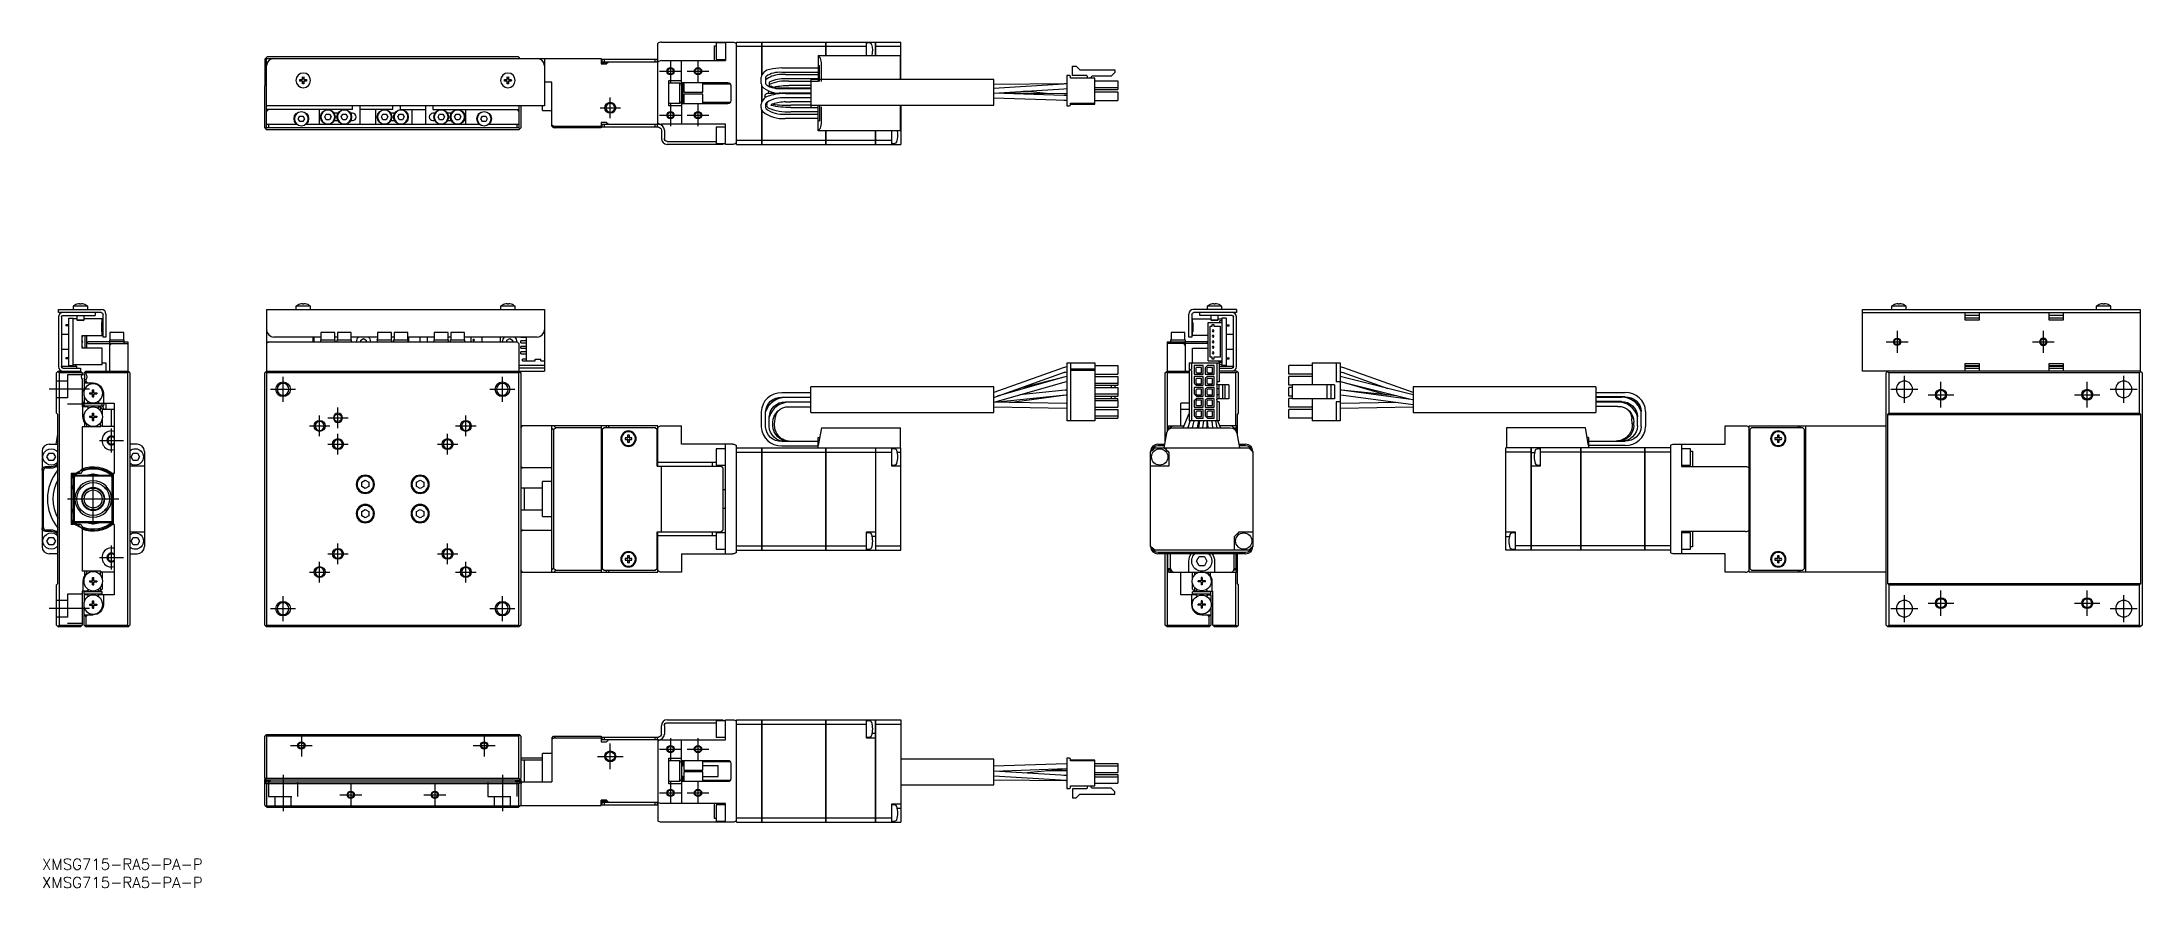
# Model space of a CAD drawing. Extents: x 0 to 574, y -8 to 223.
import ezdxf

# ---------------------------------------------------------------- set-up
doc = ezdxf.new("R2010")
doc.units = 0
doc.header["$LTSCALE"] = 0.5
doc.linetypes.add('CENTER', pattern=[50.8, 31.75, -6.35, 6.35, -6.35])
doc.linetypes.add('DASHED', pattern=[19.05, 12.7, -6.35])
for name, color, linetype in [('MSM_CENTER', 1, 'CENTER'), ('MSM_CONTINUOUS', 7, 'CONTINUOUS'), ('MSM_DASHED', 4, 'DASHED'), ('MSM_NARROW', 5, 'CONTINUOUS'), ('MSM_PART_NUMBER', 7, 'CONTINUOUS')]:
    doc.layers.add(name, color=color, linetype=linetype)
doc.styles.get("Standard").update_dxf_attribs({"font": 'txt.shx', "height": 1, "bigfont": 'bigfont.shx'})

# ---------------------------------------------------------------- blocks, each defined once
blk = doc.blocks.new('*U2')
at = {"layer": 'MSM_PART_NUMBER'}
blk.add_text('XMSG715-RA5-PA-P', height=3, dxfattribs=at).set_placement((0, -3))
blk = doc.blocks.new('*U3')
at = {"layer": 'MSM_PART_NUMBER'}
blk.add_text('XMSG715-RA5-PA-P', height=3, dxfattribs=at).set_placement((0, -8))

msp = doc.modelspace()

# ---------------------------------------------------------------- linework, layer by layer
at = {"layer": 'MSM_CENTER'}
for p, q in [((171.95, 218.41), (171.95, 212.41)), ((179.45, 218.41), (179.45, 212.41)), ((168.95, 215.41), (174.95, 215.41)), ((176.45, 215.41), (182.45, 215.41)), ((155.45, 202.61), (155.45, 208.21)), ((152.65, 205.41), (158.25, 205.41)), ((168.95, 203.41), (174.95, 203.41)), ((171.95, 206.41), (171.95, 200.41)), ((176.45, 203.41), (182.45, 203.41)), ((179.45, 206.41), (179.45, 200.41)), ((507.49, 144.41), (507.49, 138.41)), ((547.49, 144.41), (547.49, 138.41)), ((504.49, 141.41), (510.49, 141.41)), ((544.49, 141.41), (550.49, 141.41)), ((13, 128.41), (2, 128.41)), ((62.55, 128.41), (69.35, 128.41)), ((65.95, 125.01), (65.95, 131.81)), ((122.55, 128.41), (129.35, 128.41)), ((125.95, 125.01), (125.95, 131.81)), ((505.79, 128.41), (513.19, 128.41)), ((509.49, 124.71), (509.49, 132.11)), ((515.99, 126.91), (522.99, 126.91)), ((519.49, 123.41), (519.49, 130.41)), ((555.99, 126.91), (562.99, 126.91)), ((559.49, 123.41), (559.49, 130.41)), ((565.79, 128.41), (573.19, 128.41)), ((569.49, 124.71), (569.49, 132.11)), ((75.95, 115.61), (75.95, 121.21)), ((80.95, 117.81), (80.95, 123.41)), ((115.95, 115.61), (115.95, 121.21)), ((19, 111.16), (19, 117.66)), ((73.15, 118.41), (78.75, 118.41)), ((78.15, 120.61), (83.75, 120.61)), ((80.95, 110.61), (80.95, 116.21)), ((110.95, 110.61), (110.95, 116.21)), ((113.15, 118.41), (118.75, 118.41)), ((15.75, 114.41), (22.25, 114.41)), ((78.15, 113.41), (83.75, 113.41)), ((108.15, 113.41), (113.75, 113.41)), ((14, 91.41), (14, 105.41)), ((7, 98.41), (21, 98.41)), ((80.95, 80.61), (80.95, 86.21)), ((110.95, 80.61), (110.95, 86.21)), ((15.75, 82.41), (22.25, 82.41)), ((19, 79.16), (19, 85.66)), ((75.95, 75.61), (75.95, 81.21)), ((78.15, 83.41), (83.75, 83.41)), ((108.15, 83.41), (113.75, 83.41)), ((115.95, 75.61), (115.95, 81.21)), ((73.15, 78.41), (78.75, 78.41)), ((113.15, 78.41), (118.75, 78.41)), ((65.95, 65.01), (65.95, 71.81)), ((125.95, 65.01), (125.95, 71.81)), ((509.49, 64.71), (509.49, 72.11)), ((515.99, 69.91), (522.99, 69.91)), ((519.49, 66.41), (519.49, 73.41)), ((555.99, 69.91), (562.99, 69.91)), ((559.49, 66.41), (559.49, 73.41)), ((569.49, 64.71), (569.49, 72.11)), ((13, 68.41), (2, 68.41)), ((62.55, 68.41), (69.35, 68.41)), ((122.55, 68.41), (129.35, 68.41)), ((505.79, 68.41), (513.19, 68.41)), ((565.79, 68.41), (573.19, 68.41)), ((67.95, 31), (73.95, 31)), ((70.95, 34), (70.95, 28)), ((117.95, 31), (123.95, 31)), ((120.95, 34), (120.95, 28)), ((155.45, 24.5), (155.45, 31.5)), ((168.95, 30), (174.95, 30)), ((171.95, 33), (171.95, 27)), ((176.45, 30), (182.45, 30)), ((179.45, 33), (179.45, 27)), ((65.95, 23), (65.95, 13)), ((125.95, 23), (125.95, 13)), ((151.95, 28), (158.95, 28)), ((81.45, 17.5), (87.45, 17.5)), ((84.45, 20.5), (84.45, 14.5)), ((104.45, 17.5), (110.45, 17.5)), ((107.45, 20.5), (107.45, 14.5)), ((168.95, 18), (174.95, 18)), ((171.95, 21), (171.95, 15)), ((176.45, 18), (182.45, 18)), ((179.45, 21), (179.45, 15))]:
    msp.add_line(p, q, dxfattribs=at)
at = {"layer": 'MSM_CONTINUOUS'}
for p, q in [((61.3, 219.06), (60.95, 218.71)), ((60.95, 218.71), (60.95, 211.71)), ((61.65, 219.41), (61.3, 219.06)), ((61.45, 218.91), (61.3, 219.06)), ((61.45, 199.91), (61.45, 218.91)), ((61.45, 218.91), (152.95, 218.91)), ((61.65, 219.41), (130.25, 219.41)), ((130.6, 219.06), (130.25, 219.41)), ((130.6, 219.06), (130.45, 218.91)), ((130.75, 218.91), (130.6, 219.06)), ((137.45, 218.91), (137.45, 205.91)), ((152.95, 218.91), (152.95, 217.41)), ((153.25, 217.91), (153.25, 218.71)), ((153.25, 218.71), (168.25, 218.71)), ((153.75, 218.71), (153.75, 217.91)), ((167.75, 217.91), (167.75, 218.71)), ((168.25, 218.71), (168.25, 217.91)), ((168.45, 217.93), (168.45, 223.03)), ((169.45, 223.41), (188.95, 223.41)), ((169.45, 218.31), (186.95, 218.31)), ((174.95, 212.28), (174.95, 218.31)), ((183.95, 222.36), (184.45, 222.36)), ((183.95, 218.31), (183.95, 222.36)), ((184.45, 223.16), (184.45, 218.66)), ((186.95, 223.16), (184.45, 223.16)), ((184.45, 218.66), (186.95, 218.66)), ((186.95, 223.41), (186.95, 218.31)), ((189.95, 223.41), (196.94, 223.41)), ((189.95, 195.41), (189.95, 223.41)), ((189.95, 222.26), (196.94, 222.26)), ((196.94, 223.41), (196.94, 214.36)), ((196.95, 223.4), (196.94, 223.4)), ((196.95, 222.26), (196.94, 222.26)), ((196.95, 222.25), (196.94, 222.25)), ((196.95, 214.38), (196.95, 223.41)), ((196.95, 223.41), (214.44, 223.41)), ((196.95, 222.26), (214.44, 222.26)), ((196.95, 222.26), (214.44, 222.26)), ((212.35, 219.71), (234.85, 219.71)), ((212.35, 219.71), (212.35, 212.64)), ((212.95, 219), (212.35, 219.61)), ((214.44, 223.41), (214.44, 219.71)), ((214.45, 223.4), (214.44, 223.4)), ((214.45, 222.26), (214.44, 222.26)), ((214.45, 222.25), (214.44, 222.25)), ((214.45, 223.41), (228.05, 223.41)), ((214.45, 219.71), (214.45, 223.41)), ((214.45, 222.26), (225.55, 222.26)), ((225.55, 219.71), (225.55, 223.41)), ((226.54, 223.08), (225.77, 223.14)), ((228.05, 219.71), (228.05, 223.41)), ((228.05, 223.4), (228.06, 223.4)), ((228.05, 222.26), (228.06, 222.26)), ((228.06, 223.41), (234.95, 223.41)), ((228.06, 223.41), (228.06, 219.71)), ((228.06, 222.26), (234.95, 222.26)), ((234.85, 213.18), (234.85, 219.71)), ((234.95, 213.18), (234.95, 223.41)), ((60.95, 212.41), (61.45, 212.91)), ((70.52, 213.11), (71.25, 213.11)), ((71.25, 212.71), (70.52, 212.71)), ((71.25, 213.11), (71.25, 213.84)), ((71.25, 211.98), (71.25, 212.71)), ((71.65, 213.84), (71.65, 213.11)), ((71.65, 213.11), (72.38, 213.11)), ((71.65, 212.71), (71.65, 211.98)), ((72.38, 212.71), (71.65, 212.71)), ((126.52, 213.11), (127.25, 213.11)), ((127.25, 212.71), (126.52, 212.71)), ((127.25, 213.11), (127.25, 213.84)), ((127.25, 211.98), (127.25, 212.71)), ((127.65, 213.84), (127.65, 213.11)), ((127.65, 213.11), (128.38, 213.11)), ((127.65, 212.71), (127.65, 211.98)), ((128.38, 212.71), (127.65, 212.71)), ((154.7, 217.66), (152.95, 217.66)), ((152.95, 217.41), (154.45, 217.41)), ((168.45, 217.91), (153.25, 217.91)), ((154.95, 217.91), (154.45, 217.41)), ((168.45, 200.91), (168.45, 217.91)), ((171.45, 212.91), (174.95, 212.91)), ((171.45, 205.91), (171.45, 212.91)), ((196.75, 212.02), (196.75, 213.76)), ((197.95, 213.76), (197.95, 212.02)), ((202.35, 216.31), (212.35, 216.31)), ((212.35, 215.11), (202.35, 215.11)), ((203.35, 214.51), (212.35, 214.51)), ((212.35, 213.31), (203.35, 213.31)), ((204.35, 212.71), (212.35, 212.71)), ((260.35, 213.18), (210.35, 213.18)), ((210.35, 213.18), (210.35, 205.64)), ((212.35, 217.01), (212.74, 217.01)), ((212.74, 212.64), (212.74, 217.01)), ((213.22, 212.64), (213.22, 217.23)), ((260.35, 206.18), (260.35, 213.18)), ((280.35, 214.22), (280.35, 205.94)), ((281.07, 214.22), (280.35, 214.22)), ((281.37, 213.51), (281.37, 213.92)), ((288, 213.51), (281.37, 213.51)), ((281.9, 214.26), (281.9, 216.79)), ((281.9, 216.79), (282.9, 216.79)), ((285.75, 214.26), (281.9, 214.26)), ((282.9, 216.79), (283.92, 215.77)), ((283.92, 215.77), (293.46, 215.77)), ((285.9, 214.11), (285.9, 213.51)), ((287.05, 213.51), (287.05, 213.79)), ((292.46, 214.07), (287.33, 214.07)), ((288, 206.4), (288, 213.51)), ((288, 212.78), (294.35, 212.78)), ((293.46, 215.07), (292.46, 214.07)), ((293.46, 215.77), (293.46, 215.07)), ((294.35, 212.78), (294.35, 210.38)), ((61.45, 212.41), (60.95, 212.41)), ((60.95, 212.21), (61.45, 212.21)), ((61.45, 211.91), (60.95, 211.41)), ((61.05, 211.61), (60.95, 211.71)), ((60.95, 199.91), (60.95, 211.41)), ((61.05, 211.51), (61.05, 211.71)), ((61.45, 211.41), (61.2, 211.66)), ((61.45, 212.01), (61.35, 212.01)), ((139.45, 212.41), (137.45, 212.41)), ((139.45, 200.41), (139.45, 212.41)), ((174.45, 212.16), (171.45, 212.16)), ((174.45, 206.66), (174.45, 212.16)), ((174.95, 212.28), (175.04, 212.28)), ((174.97, 212.26), (175.04, 212.28)), ((175.05, 206.54), (175.05, 212.29)), ((175.25, 211.91), (175.05, 211.71)), ((175.05, 207.11), (175.25, 206.91)), ((175.25, 212.31), (187.65, 212.31)), ((175.25, 211.91), (175.25, 206.91)), ((175.55, 211.91), (175.25, 211.91)), ((175.25, 206.91), (175.55, 206.91)), ((175.55, 212.31), (175.55, 209.66)), ((175.55, 209.66), (180.75, 209.66)), ((175.55, 209.16), (175.55, 206.51)), ((180.75, 209.16), (175.55, 209.16)), ((180.75, 209.66), (180.75, 212.31)), ((188.34, 211.91), (180.75, 211.91)), ((180.75, 206.51), (180.75, 209.16)), ((180.75, 206.91), (188.34, 206.91)), ((188.45, 211.51), (188.45, 207.31)), ((196.94, 211.31), (196.94, 207.06)), ((196.95, 207.09), (196.95, 211.29)), ((197.79, 208.42), (197.75, 208.62)), ((197.91, 208.24), (197.79, 208.42)), ((198.75, 209.77), (198.8, 210)), ((198.75, 209.74), (198.75, 209.77)), ((198.75, 209.34), (198.75, 209.74)), ((198.75, 209.28), (198.75, 209.34)), ((198.95, 212.36), (198.95, 211.62)), ((201.3, 210.84), (203.35, 210.91)), ((202.35, 210.66), (210.35, 210.66)), ((210.35, 209.46), (202.35, 209.46)), ((203.35, 210.91), (210.35, 210.91)), ((203.35, 209.36), (210.35, 209.36)), ((210.35, 208.16), (203.35, 208.16)), ((210.35, 211.51), (204.35, 211.51)), ((204.93, 207.07), (204.89, 207.07)), ((210.35, 207.07), (204.91, 207.07)), ((280.02, 211.96), (260.35, 211.81)), ((279.49, 211.91), (260.35, 210.71)), ((279.56, 208.79), (260.35, 209.41)), ((260.35, 208.11), (280.24, 207.47)), ((260.37, 209.41), (279.57, 210.61)), ((279.68, 209.27), (260.37, 209.41)), ((274.83, 209.3), (268.5, 209.92)), ((280.35, 211.95), (279.49, 211.91)), ((279.52, 207.49), (280.35, 207.47)), ((280.35, 208.77), (279.56, 208.79)), ((279.57, 210.61), (280.35, 210.65)), ((280.35, 209.27), (279.68, 209.27)), ((280.35, 211.96), (279.74, 211.96)), ((280.35, 211.96), (280.02, 211.96)), ((280.24, 207.47), (280.35, 207.46)), ((288, 210.98), (294.35, 210.98)), ((288, 210.38), (294.35, 210.38)), ((288, 209.78), (294.35, 209.78)), ((288, 207.38), (294.35, 207.38)), ((294.35, 209.78), (294.35, 207.38)), ((137.45, 205.91), (61.45, 205.91)), ((61.45, 204.41), (61.95, 204.91)), ((84.95, 204.91), (61.45, 204.91)), ((70.09, 202.41), (70.52, 203.16)), ((70.52, 201.66), (70.09, 202.41)), ((70.52, 203.16), (71.38, 203.16)), ((71.38, 201.66), (70.52, 201.66)), ((71.38, 203.16), (71.82, 202.41)), ((71.82, 202.41), (71.38, 201.66)), ((75.95, 200.91), (75.95, 204.91)), ((77.34, 202.91), (77.77, 203.66)), ((77.77, 202.16), (77.34, 202.91)), ((77.77, 203.66), (78.63, 203.66)), ((78.63, 202.16), (77.77, 202.16)), ((78.63, 203.66), (79.07, 202.91)), ((79.07, 202.91), (78.63, 202.16)), ((80.97, 203.91), (79.93, 203.91)), ((79.93, 201.91), (80.97, 201.91)), ((81.84, 202.91), (82.27, 203.66)), ((82.27, 202.16), (81.84, 202.91)), ((82.27, 203.66), (83.13, 203.66)), ((83.13, 202.16), (82.27, 202.16)), ((83.13, 203.66), (83.57, 202.91)), ((83.57, 202.91), (83.13, 202.16)), ((84.95, 203.91), (84.43, 203.91)), ((84.43, 201.91), (84.95, 201.91)), ((84.95, 204.91), (84.95, 205.91)), ((86.95, 205.91), (86.95, 200.91)), ((95.95, 204.91), (86.95, 204.91)), ((91.25, 204.91), (91.25, 200.91)), ((92.84, 202.91), (93.27, 203.66)), ((93.27, 202.16), (92.84, 202.91)), ((93.27, 203.66), (94.13, 203.66)), ((94.13, 202.16), (93.27, 202.16)), ((94.13, 203.66), (94.57, 202.91)), ((94.57, 202.91), (94.13, 202.16)), ((96.47, 203.91), (95.43, 203.91)), ((95.43, 201.91), (96.47, 201.91)), ((95.95, 204.91), (95.95, 205.91)), ((97.34, 202.91), (97.77, 203.66)), ((97.77, 202.16), (97.34, 202.91)), ((97.77, 203.66), (98.63, 203.66)), ((98.63, 202.16), (97.77, 202.16)), ((97.95, 205.91), (97.95, 204.91)), ((97.95, 204.91), (104.95, 204.91)), ((98.63, 203.66), (99.07, 202.91)), ((99.07, 202.91), (98.63, 202.16)), ((101.25, 200.91), (101.25, 204.91)), ((104.95, 205.91), (104.95, 200.91)), ((106.95, 205.91), (106.95, 204.91)), ((106.95, 204.91), (130.45, 204.91)), ((107.47, 203.91), (106.95, 203.91)), ((106.95, 201.91), (107.47, 201.91)), ((108.34, 202.91), (108.77, 203.66)), ((108.77, 202.16), (108.34, 202.91)), ((108.77, 203.66), (109.63, 203.66)), ((109.63, 202.16), (108.77, 202.16)), ((109.63, 203.66), (110.07, 202.91)), ((110.07, 202.91), (109.63, 202.16)), ((111.97, 203.91), (110.93, 203.91)), ((110.93, 201.91), (111.97, 201.91)), ((112.84, 202.91), (113.27, 203.66)), ((113.27, 202.16), (112.84, 202.91)), ((113.27, 203.66), (114.13, 203.66)), ((114.13, 202.16), (113.27, 202.16)), ((114.13, 203.66), (114.57, 202.91)), ((114.57, 202.91), (114.13, 202.16)), ((115.95, 200.91), (115.95, 204.91)), ((120.09, 202.41), (120.52, 203.16)), ((120.52, 201.66), (120.09, 202.41)), ((120.52, 203.16), (121.38, 203.16)), ((121.38, 201.66), (120.52, 201.66)), ((121.38, 203.16), (121.82, 202.41)), ((121.82, 202.41), (121.38, 201.66)), ((129.95, 204.91), (130.45, 204.41)), ((130.45, 205.91), (130.45, 199.91)), ((130.95, 205.91), (130.95, 199.91)), ((136.95, 204.66), (136.95, 205.91)), ((136.95, 204.66), (139.45, 204.66)), ((154.45, 201.41), (152.95, 201.41)), ((152.95, 201.41), (152.95, 199.91)), ((154.45, 201.41), (154.95, 200.91)), ((171.45, 206.66), (174.45, 206.66)), ((174.95, 205.91), (171.45, 205.91)), ((174.95, 206.54), (175.04, 206.54)), ((174.95, 206.54), (174.95, 200.91)), ((175.04, 206.54), (174.96, 206.57)), ((187.65, 206.51), (175.25, 206.51)), ((196.75, 205.46), (196.75, 206.42)), ((196.94, 204.7), (196.94, 195.41)), ((196.95, 195.41), (196.95, 204.69)), ((197.95, 206.43), (197.95, 205.46)), ((198.27, 206.45), (198.29, 206.49)), ((198.29, 206.49), (198.36, 206.69)), ((199.47, 206.24), (199.42, 206.08)), ((203.35, 203.71), (212.35, 203.71)), ((212.35, 202.51), (203.35, 202.51)), ((210.35, 206.11), (204.81, 206.11)), ((204.83, 205.51), (212.35, 205.51)), ((212.35, 204.31), (204.83, 204.31)), ((210.35, 206.18), (260.35, 206.18)), ((212.35, 199.11), (212.35, 206.18)), ((212.35, 201.81), (212.74, 201.81)), ((212.74, 206.18), (212.74, 201.81)), ((213.22, 201.59), (213.22, 205.64)), ((234.85, 199.11), (234.85, 206.18)), ((234.95, 206.18), (234.95, 195.41)), ((280.35, 205.94), (281.07, 205.94)), ((281.37, 206.24), (281.37, 206.65)), ((281.37, 206.65), (288, 206.65)), ((281.37, 206.4), (288, 206.4)), ((60.95, 199.91), (61.45, 199.41)), ((61.2, 199.66), (61.45, 199.91)), ((61.45, 200.91), (69.63, 200.91)), ((130.45, 199.91), (61.45, 199.91)), ((130.45, 199.41), (61.45, 199.41)), ((61.95, 200.91), (61.95, 199.91)), ((72.27, 200.91), (119.63, 200.91)), ((122.27, 200.91), (130.45, 200.91)), ((129.95, 199.91), (129.95, 200.91)), ((130.45, 199.91), (130.7, 199.66)), ((130.45, 199.41), (130.95, 199.91)), ((139.45, 200.72), (140.06, 200.41)), ((139.95, 199.91), (139.45, 200.41)), ((152.95, 199.91), (139.95, 199.91)), ((140.06, 200.41), (152.95, 200.41)), ((140.06, 200.41), (140.56, 199.91)), ((153.25, 200.11), (153.25, 200.91)), ((153.25, 200.91), (168.65, 200.91)), ((168.65, 200.11), (153.25, 200.11)), ((153.75, 200.91), (153.75, 200.11)), ((167.75, 200.11), (167.75, 200.91)), ((168.25, 200.91), (168.25, 200.11)), ((186.95, 200.91), (169.45, 200.91)), ((169.45, 199.31), (169.45, 197.01)), ((170.25, 199.31), (170.25, 197.01)), ((171.05, 196.21), (184.45, 196.21)), ((186.25, 195.41), (171.05, 195.41)), ((184.45, 200.16), (184.45, 195.66)), ((186.95, 200.16), (184.45, 200.16)), ((184.45, 195.66), (186.95, 195.66)), ((185.75, 195.41), (185.75, 195.66)), ((186.25, 195.66), (186.25, 195.41)), ((186.95, 195.41), (186.95, 200.91)), ((188.95, 195.41), (186.95, 195.41)), ((189.95, 196.57), (196.94, 196.57)), ((189.95, 195.41), (196.94, 195.41)), ((196.95, 196.57), (196.94, 196.57)), ((196.95, 196.56), (196.94, 196.56)), ((196.95, 195.42), (196.94, 195.42)), ((196.95, 196.57), (214.44, 196.57)), ((196.95, 196.57), (214.44, 196.57)), ((196.95, 195.41), (214.44, 195.41)), ((212.35, 199.22), (212.95, 199.82)), ((234.85, 199.11), (212.35, 199.11)), ((214.44, 199.11), (214.44, 195.41)), ((214.45, 196.57), (214.44, 196.57)), ((214.45, 196.56), (214.44, 196.56)), ((214.45, 195.42), (214.44, 195.42)), ((214.45, 195.41), (214.45, 199.11)), ((214.45, 196.57), (228.05, 196.57)), ((214.45, 195.41), (228.05, 195.41)), ((228.05, 195.41), (228.05, 199.11)), ((228.05, 196.57), (228.06, 196.57)), ((228.05, 195.42), (228.06, 195.42)), ((228.06, 199.11), (228.06, 195.41)), ((228.06, 196.57), (232.45, 196.57)), ((228.06, 195.41), (234.95, 195.41)), ((232.45, 195.41), (232.45, 199.11)), ((232.66, 195.68), (233.43, 195.75)), ((234.85, 199.16), (234.95, 199.16)), ((4.5, 149.41), (4.5, 150.21)), ((4.5, 150.21), (16.3, 150.21)), ((16.2, 149.41), (4.5, 149.41)), ((12.5, 151.11), (8.5, 151.11)), ((8.5, 151.11), (8.5, 150.21)), ((9.57, 151.66), (9.55, 151.66)), ((10.3, 151.66), (10.3, 151.8)), ((10.7, 151.66), (10.3, 151.66)), ((10.7, 151.8), (10.7, 151.66)), ((11.45, 151.66), (11.43, 151.66)), ((12.5, 150.21), (12.5, 151.11)), ((14.5, 149.41), (14.5, 148.61)), ((61.45, 150.21), (61.45, 133.41)), ((61.45, 150.21), (137.45, 150.21)), ((73.45, 151.11), (69.45, 151.11)), ((69.45, 151.11), (69.45, 150.21)), ((70.52, 151.66), (70.5, 151.66)), ((71.25, 151.66), (71.25, 151.8)), ((71.65, 151.66), (71.25, 151.66)), ((71.65, 151.8), (71.65, 151.66)), ((72.4, 151.66), (72.38, 151.66)), ((73.45, 150.21), (73.45, 151.11)), ((129.45, 151.11), (125.45, 151.11)), ((125.45, 151.11), (125.45, 150.21)), ((126.52, 151.66), (126.5, 151.66)), ((127.25, 151.66), (127.25, 151.8)), ((127.65, 151.66), (127.25, 151.66)), ((127.65, 151.8), (127.65, 151.66)), ((128.4, 151.66), (128.38, 151.66)), ((129.45, 150.21), (129.45, 151.11)), ((137.45, 150.21), (137.45, 133.41)), ((326.76, 150.21), (314.96, 150.21)), ((326.76, 149.41), (315.06, 149.41)), ((316.76, 148.61), (316.76, 149.41)), ((322.76, 151.11), (318.76, 151.11)), ((318.76, 151.11), (318.76, 150.21)), ((319.83, 151.66), (319.81, 151.66)), ((320.56, 151.66), (320.56, 151.8)), ((320.96, 151.66), (320.56, 151.66)), ((320.96, 151.8), (320.96, 151.66)), ((321.71, 151.66), (321.69, 151.66)), ((322.76, 150.21), (322.76, 151.11)), ((326.76, 150.21), (326.76, 149.41)), ((497.99, 150.21), (573.99, 150.21)), ((497.99, 133.41), (497.99, 150.21)), ((497.99, 149.41), (573.99, 149.41)), ((509.99, 151.11), (505.99, 151.11)), ((505.99, 151.11), (505.99, 150.21)), ((507.06, 151.66), (507.04, 151.66)), ((507.79, 151.66), (507.79, 151.8)), ((508.19, 151.66), (507.79, 151.66)), ((508.19, 151.8), (508.19, 151.66)), ((508.94, 151.66), (508.91, 151.66)), ((509.99, 150.21), (509.99, 151.11)), ((525.99, 149.41), (525.99, 147.41)), ((529.99, 147.41), (529.99, 149.41)), ((548.99, 149.41), (548.99, 147.41)), ((552.99, 147.41), (552.99, 149.41)), ((565.99, 151.11), (561.99, 151.11)), ((561.99, 151.11), (561.99, 150.21)), ((563.06, 151.66), (563.04, 151.66)), ((563.79, 151.66), (563.79, 151.8)), ((564.19, 151.66), (563.79, 151.66)), ((564.19, 151.8), (564.19, 151.66)), ((564.94, 151.66), (564.91, 151.66)), ((565.99, 150.21), (565.99, 151.11)), ((573.99, 150.21), (573.99, 133.41)), ((4.5, 148.21), (4.5, 134.61)), ((5.3, 148.21), (5.3, 134.61)), ((5.7, 148.61), (14.5, 148.61)), ((6.5, 146.03), (6.5, 145.78)), ((7.3, 146.03), (6.5, 146.03)), ((7.3, 145.78), (6.5, 145.78)), ((7.3, 134.91), (7.3, 147.91)), ((7.3, 147.91), (8.5, 147.91)), ((8.5, 134.91), (8.5, 147.91)), ((9.5, 147.66), (8.5, 147.66)), ((9.5, 148.61), (9.5, 147.41)), ((9.5, 147.41), (11.5, 147.41)), ((9.5, 147.41), (9.7, 147.21)), ((11.3, 147.21), (9.7, 147.21)), ((11.3, 147.21), (11.5, 147.41)), ((11.5, 147.41), (11.5, 148.61)), ((16.5, 147.66), (11.5, 147.66)), ((16.4, 144.16), (16.4, 146.66)), ((16.5, 146.66), (16.4, 146.66)), ((16.4, 145.86), (16.5, 145.86)), ((16.4, 145.48), (16.5, 145.48)), ((16.4, 145.33), (16.5, 145.33)), ((16.4, 144.96), (16.5, 144.96)), ((16.5, 144.16), (16.4, 144.16)), ((16.5, 146.66), (16.5, 147.66)), ((16.5, 144.96), (16.5, 145.86)), ((16.5, 143.16), (16.5, 144.16)), ((16.7, 142.71), (16.7, 148.91)), ((17.5, 149.01), (17.5, 142.71)), ((22.4, 143.91), (18.6, 143.91)), ((18.6, 143.91), (18.6, 141.91)), ((22.4, 141.91), (22.4, 143.91)), ((80.1, 143.91), (76.3, 143.91)), ((76.3, 143.91), (76.3, 141.91)), ((80.1, 141.91), (80.1, 143.91)), ((84.6, 143.91), (80.8, 143.91)), ((80.8, 143.91), (80.8, 141.91)), ((84.6, 141.91), (84.6, 143.91)), ((95.6, 143.91), (91.8, 143.91)), ((91.8, 143.91), (91.8, 141.91)), ((95.6, 141.91), (95.6, 143.91)), ((100.1, 143.91), (96.3, 143.91)), ((96.3, 143.91), (96.3, 141.91)), ((100.1, 141.91), (100.1, 143.91)), ((111.1, 143.91), (107.3, 143.91)), ((107.3, 143.91), (107.3, 141.91)), ((111.1, 141.91), (111.1, 143.91)), ((115.6, 143.91), (111.8, 143.91)), ((111.8, 143.91), (111.8, 141.91)), ((115.6, 141.91), (115.6, 143.91)), ((312.66, 143.91), (308.86, 143.91)), ((308.86, 143.91), (308.86, 141.91)), ((312.66, 141.91), (312.66, 143.91)), ((313.76, 142.71), (313.76, 149.01)), ((314.56, 148.91), (314.56, 142.71)), ((314.76, 147.66), (319.76, 147.66)), ((314.76, 146.66), (314.76, 147.66)), ((314.76, 146.66), (314.86, 146.66)), ((314.76, 145.86), (314.76, 144.96)), ((314.86, 145.86), (314.76, 145.86)), ((314.86, 145.48), (314.76, 145.48)), ((314.86, 145.33), (314.76, 145.33)), ((314.86, 144.96), (314.76, 144.96)), ((314.76, 143.16), (314.76, 144.16)), ((314.76, 144.16), (314.86, 144.16)), ((314.86, 146.66), (314.86, 144.16)), ((325.56, 148.61), (316.76, 148.61)), ((319.06, 136.16), (319.06, 146.66)), ((319.06, 146.66), (322.76, 146.66)), ((319.56, 145.66), (320.11, 145.66)), ((319.56, 137.16), (319.56, 145.66)), ((319.76, 148.61), (319.76, 147.41)), ((319.76, 147.41), (321.76, 147.41)), ((319.76, 147.41), (319.96, 147.21)), ((321.56, 147.21), (319.96, 147.21)), ((320.11, 145.66), (320.11, 146.16)), ((320.11, 146.16), (320.61, 146.16)), ((320.61, 146.16), (320.61, 145.66)), ((320.61, 145.66), (322.26, 145.66)), ((321.56, 147.21), (321.76, 147.41)), ((321.76, 147.41), (321.76, 148.61)), ((321.76, 147.66), (322.76, 147.66)), ((322.76, 147.11), (322.21, 147.11)), ((322.21, 146.66), (322.21, 147.11)), ((322.26, 145.66), (322.26, 137.16)), ((323.96, 147.91), (322.76, 147.91)), ((322.76, 147.91), (322.76, 134.91)), ((323.96, 147.91), (323.96, 134.91)), ((323.96, 146.03), (324.76, 146.03)), ((323.96, 145.78), (324.76, 145.78)), ((324.76, 145.78), (324.76, 146.03)), ((325.96, 134.61), (325.96, 148.21)), ((326.76, 134.61), (326.76, 148.21)), ((529.99, 148.61), (525.99, 148.61)), ((529.99, 147.91), (525.99, 147.91)), ((525.99, 147.41), (529.99, 147.41)), ((552.99, 148.61), (548.99, 148.61)), ((552.99, 147.91), (548.99, 147.91)), ((548.99, 147.41), (552.99, 147.41)), ((7.3, 143.41), (5.3, 143.41)), ((5.3, 139.41), (7.3, 139.41)), ((11, 139.66), (11, 143.16)), ((11, 143.16), (16.5, 143.16)), ((16.5, 139.66), (11, 139.66)), ((11.7, 143.16), (11.7, 139.66)), ((12.2, 143.16), (12.2, 139.66)), ((12.5, 140.91), (12.5, 141.41)), ((22.5, 141.41), (12.5, 141.41)), ((12.5, 140.91), (23.5, 140.91)), ((16.5, 135.16), (16.5, 139.66)), ((17.5, 142.71), (16.7, 142.71)), ((18.5, 141.91), (18.5, 133.41)), ((18.5, 141.91), (22.5, 141.91)), ((18.5, 140.41), (19, 140.91)), ((22.5, 140.91), (22.5, 141.91)), ((22.5, 141.41), (23.5, 141.41)), ((23.5, 141.41), (23.5, 133.41)), ((61.95, 141.41), (61.45, 140.91)), ((61.95, 141.41), (129.95, 141.41)), ((76.3, 142.71), (63.45, 142.71)), ((74.15, 141.41), (74.15, 142.71)), ((74.45, 141.41), (74.45, 142.71)), ((76.2, 141.91), (80.2, 141.91)), ((76.2, 141.91), (76.2, 141.41)), ((80.8, 142.71), (80.1, 142.71)), ((80.2, 141.41), (80.2, 141.91)), ((80.7, 141.91), (84.7, 141.91)), ((80.7, 141.91), (80.7, 141.41)), ((91.8, 142.71), (84.6, 142.71)), ((84.7, 141.41), (84.7, 141.91)), ((87.2, 141.84), (87.95, 142.28)), ((87.2, 141.41), (87.2, 141.84)), ((87.95, 142.28), (88.7, 141.84)), ((88.7, 141.84), (88.7, 141.41)), ((91.7, 141.91), (95.7, 141.91)), ((91.7, 141.91), (91.7, 141.41)), ((96.3, 142.71), (95.6, 142.71)), ((95.7, 141.41), (95.7, 141.91)), ((96.2, 141.91), (100.2, 141.91)), ((96.2, 141.91), (96.2, 141.41)), ((107.3, 142.71), (100.1, 142.71)), ((100.2, 141.41), (100.2, 141.91)), ((100.29, 142.71), (100.29, 141.41)), ((103.49, 141.41), (103.49, 142.71)), ((105.37, 142.71), (105.37, 141.41)), ((107.2, 141.91), (111.2, 141.91)), ((107.2, 141.91), (107.2, 141.41)), ((111.8, 142.71), (111.1, 142.71)), ((111.2, 141.41), (111.2, 141.91)), ((111.7, 141.91), (115.7, 141.91)), ((111.7, 141.91), (111.7, 141.41)), ((135.45, 142.71), (115.6, 142.71)), ((115.7, 141.41), (115.7, 141.91)), ((117.45, 141.41), (117.45, 142.71)), ((120.4, 141.41), (120.4, 142.71)), ((125.3, 142.71), (125.3, 141.41)), ((127.2, 141.84), (127.95, 142.28)), ((127.2, 141.41), (127.2, 141.84)), ((127.95, 142.28), (128.7, 141.84)), ((128.7, 141.84), (128.7, 141.41)), ((130.45, 140.91), (129.95, 141.41)), ((130.45, 140.91), (130.45, 133.41)), ((130.95, 142.66), (130.95, 142.71)), ((130.95, 142.66), (132.45, 142.66)), ((130.95, 141.16), (130.95, 141.66)), ((132.45, 141.66), (130.95, 141.66)), ((130.95, 141.16), (132.45, 141.16)), ((130.95, 139.66), (130.95, 140.16)), ((132.45, 140.16), (130.95, 140.16)), ((130.95, 139.66), (132.45, 139.66)), ((130.95, 138.16), (130.95, 138.66)), ((132.45, 138.66), (130.95, 138.66)), ((130.95, 138.16), (132.45, 138.16)), ((132.45, 142.71), (132.45, 136.16)), ((307.76, 141.41), (307.76, 133.41)), ((307.76, 141.41), (308.76, 141.41)), ((318.76, 140.91), (307.76, 140.91)), ((308.76, 141.91), (308.76, 140.91)), ((308.76, 141.91), (312.76, 141.91)), ((308.76, 141.41), (312.76, 141.41)), ((312.26, 140.91), (312.76, 140.41)), ((312.76, 141.91), (312.76, 133.41)), ((318.76, 141.41), (312.76, 141.41)), ((314.56, 142.71), (313.76, 142.71)), ((319.06, 143.16), (314.76, 143.16)), ((314.76, 135.66), (314.76, 139.66)), ((314.76, 139.66), (319.06, 139.66)), ((318.76, 141.41), (318.76, 140.91)), ((325.96, 143.41), (323.96, 143.41)), ((323.96, 139.41), (325.96, 139.41)), ((4, 132.91), (4.35, 133.26)), ((4, 121.91), (4, 132.91)), ((4.5, 133.41), (4.35, 133.26)), ((4.35, 133.26), (4.7, 132.91)), ((4.5, 133.41), (10.5, 133.41)), ((4.7, 132.91), (4.7, 63.91)), ((11, 132.91), (4.7, 132.91)), ((5.5, 134.71), (9.5, 134.71)), ((5.5, 134.71), (5.5, 134.26)), ((5.7, 134.21), (10.5, 134.21)), ((6.5, 137.03), (6.5, 136.78)), ((7.3, 137.03), (6.5, 137.03)), ((7.3, 136.78), (6.5, 136.78)), ((7.3, 134.91), (8.5, 134.91)), ((8.5, 135.16), (16.5, 135.16)), ((9.19, 135.16), (9.19, 134.71)), ((9.5, 134.21), (9.5, 134.71)), ((10.5, 134.21), (10.5, 133.41)), ((11, 132.91), (10.5, 133.41)), ((11, 132.91), (11, 132.47)), ((11.5, 132.91), (12, 133.41)), ((11.5, 132.47), (11.5, 132.91)), ((12, 132.64), (11.5, 132.47)), ((11.75, 133.16), (12, 132.91)), ((12, 133.41), (23.5, 133.41)), ((12, 132.91), (12, 132.64)), ((23.5, 132.91), (12, 132.91)), ((16.5, 135.66), (17.47, 135.66)), ((17.47, 135.66), (17.47, 133.41)), ((24, 132.91), (23.5, 133.41)), ((23.5, 132.91), (23.75, 133.16)), ((23.5, 63.91), (23.5, 132.91)), ((24, 132.91), (24, 63.91)), ((60.95, 132.91), (61.45, 133.41)), ((60.95, 63.91), (60.95, 132.91)), ((61.2, 133.16), (61.45, 132.91)), ((61.45, 133.41), (137.45, 133.41)), ((61.45, 132.91), (61.45, 63.91)), ((130.45, 132.91), (61.45, 132.91)), ((137.45, 134.91), (130.45, 134.91)), ((137.45, 134.21), (130.45, 134.21)), ((130.45, 133.41), (130.95, 132.91)), ((130.45, 132.91), (130.7, 133.16)), ((130.45, 63.91), (130.45, 132.91)), ((130.95, 132.91), (130.95, 63.91)), ((131.45, 136.16), (131.45, 136.66)), ((132.45, 136.66), (131.45, 136.66)), ((131.45, 136.16), (134.95, 136.16)), ((134.95, 136.16), (134.95, 136.66)), ((134.95, 136.66), (136.45, 136.66)), ((136.45, 136.16), (136.45, 136.66)), ((136.45, 136.16), (137.45, 136.16)), ((279.32, 134.28), (260.35, 127.55)), ((260.35, 126.17), (279.76, 133.06)), ((280.35, 134.54), (279.32, 134.28)), ((279.75, 133.05), (280.35, 133.22)), ((279.76, 133.06), (280.35, 133.22)), ((280.35, 135.66), (280.35, 119.81)), ((280.35, 135.66), (288, 135.66)), ((281.37, 135.66), (281.37, 119.81)), ((288, 133.88), (281.37, 133.88)), ((288, 133.58), (281.37, 133.58)), ((288, 135.66), (288, 119.81)), ((288, 134.93), (294.35, 134.93)), ((288, 132.53), (294.35, 132.53)), ((294.35, 134.93), (294.35, 132.53)), ((307.26, 132.91), (307.76, 133.41)), ((307.26, 114.11), (307.26, 132.91)), ((307.51, 133.16), (307.76, 132.91)), ((307.76, 133.41), (313.79, 133.41)), ((313.79, 132.91), (307.76, 132.91)), ((307.76, 132.91), (307.76, 116.75)), ((313.79, 135.66), (313.79, 119.81)), ((313.79, 135.66), (322.07, 135.66)), ((314.4, 133.88), (314.5, 133.88)), ((314.5, 133.58), (314.4, 133.58)), ((314.5, 135.66), (314.5, 133.88)), ((314.5, 133.58), (314.5, 119.81)), ((315.23, 134.93), (315.23, 132.53)), ((317.63, 134.93), (315.23, 134.93)), ((315.23, 132.53), (317.63, 132.53)), ((315.93, 134.41), (315.68, 134.16)), ((315.68, 134.16), (315.68, 133.19)), ((315.68, 133.19), (315.93, 132.94)), ((317.18, 134.41), (315.93, 134.41)), ((315.93, 132.94), (317.18, 132.94)), ((317.18, 132.94), (317.18, 134.41)), ((317.63, 132.53), (317.63, 134.93)), ((318.83, 134.93), (318.23, 134.33)), ((318.23, 134.33), (318.23, 132.53)), ((318.23, 132.53), (320.63, 132.53)), ((318.93, 134.41), (318.68, 134.16)), ((318.68, 134.16), (318.68, 133.19)), ((318.68, 133.19), (318.93, 132.94)), ((320.63, 134.93), (318.83, 134.93)), ((320.18, 134.41), (318.93, 134.41)), ((318.93, 132.94), (320.18, 132.94)), ((319.06, 136.16), (322.76, 136.16)), ((320.11, 137.16), (319.56, 137.16)), ((320.11, 136.66), (320.11, 137.16)), ((320.61, 136.66), (320.11, 136.66)), ((320.18, 132.94), (320.18, 134.41)), ((320.61, 137.16), (320.61, 136.66)), ((322.26, 137.16), (320.61, 137.16)), ((320.63, 132.53), (320.63, 134.93)), ((321.36, 135.66), (321.36, 119.81)), ((321.96, 135.93), (321.96, 136.16)), ((322.76, 135.93), (321.96, 135.93)), ((322.07, 135.66), (322.07, 130.46)), ((322.76, 135.16), (322.07, 135.16)), ((322.07, 134.71), (325.76, 134.71)), ((322.07, 134.21), (325.56, 134.21)), ((326.76, 133.41), (322.07, 133.41)), ((326.56, 132.91), (322.07, 132.91)), ((322.21, 135.7), (322.21, 135.93)), ((322.76, 135.7), (322.21, 135.7)), ((323.96, 134.91), (322.76, 134.91)), ((323.96, 137.03), (324.76, 137.03)), ((323.96, 136.78), (324.76, 136.78)), ((324.76, 136.78), (324.76, 137.03)), ((325.76, 134.26), (325.76, 134.71)), ((326.56, 132.91), (326.91, 133.26)), ((326.56, 118.41), (326.56, 132.91)), ((326.91, 133.26), (326.76, 133.41)), ((326.91, 133.26), (327.26, 132.91)), ((327.26, 132.91), (327.26, 121.91)), ((341.09, 132.53), (341.09, 134.93)), ((347.44, 134.93), (341.09, 134.93)), ((347.44, 132.53), (341.09, 132.53)), ((347.44, 135.66), (347.44, 129.66)), ((347.44, 135.66), (355.09, 135.66)), ((354.07, 135.66), (354.07, 130.46)), ((355.09, 135.66), (355.09, 119.81)), ((356.12, 134.28), (355.09, 134.54)), ((356.12, 134.28), (355.09, 134.54)), ((355.09, 133.22), (355.69, 133.05)), ((355.68, 133.06), (368.16, 128.63)), ((375.09, 127.55), (356.12, 134.28)), ((573.99, 133.41), (497.99, 133.41)), ((504.49, 132.91), (504.84, 133.26)), ((504.49, 63.91), (504.49, 132.91)), ((504.84, 133.26), (504.99, 133.41)), ((504.84, 133.26), (505.19, 132.91)), ((573.79, 132.91), (505.19, 132.91)), ((505.19, 132.91), (505.19, 121.91)), ((529.99, 135.41), (525.99, 135.41)), ((525.99, 135.41), (525.99, 133.41)), ((525.99, 134.91), (529.99, 134.91)), ((525.99, 134.71), (529.99, 134.71)), ((525.99, 134.21), (529.99, 134.21)), ((529.99, 133.41), (529.99, 135.41)), ((552.99, 135.41), (548.99, 135.41)), ((548.99, 135.41), (548.99, 133.41)), ((548.99, 134.91), (552.99, 134.91)), ((548.99, 134.71), (552.99, 134.71)), ((548.99, 134.21), (552.99, 134.21)), ((552.99, 133.41), (552.99, 135.41)), ((573.79, 132.91), (574.14, 133.26)), ((573.79, 121.91), (573.79, 132.91)), ((573.99, 133.41), (574.14, 133.26)), ((574.14, 133.26), (574.49, 132.91)), ((574.49, 132.91), (574.49, 63.91)), ((11, 131.15), (11, 123.61)), ((12, 130.98), (11.5, 131.15)), ((11.5, 131.15), (11.5, 128.02)), ((14, 130.11), (11.5, 130.11)), ((11.5, 126.6), (11.5, 124.61)), ((12, 130.61), (11.65, 130.11)), ((12, 130.98), (12, 130.61)), ((12.5, 130.11), (12, 130.61)), ((13, 127.45), (13.8, 127.45)), ((13, 127.45), (13, 127.16)), ((13, 127.16), (13.8, 127.16)), ((13.53, 127.16), (13.53, 127.45)), ((13.86, 128.31), (14.15, 128.31)), ((13.86, 127.51), (13.86, 128.31)), ((14.15, 127.78), (13.86, 127.78)), ((13.86, 126.31), (13.86, 127.1)), ((13.86, 126.84), (14.15, 126.84)), ((14.15, 127.51), (14.15, 128.31)), ((14.15, 126.31), (14.15, 127.1)), ((14.21, 127.45), (15, 127.45)), ((14.21, 127.16), (15, 127.16)), ((14.47, 127.16), (14.47, 127.45)), ((15, 127.45), (15, 127.16)), ((16.8, 127.31), (16.8, 124.61)), ((210.35, 127.46), (202.35, 127.46)), ((210.35, 122.06), (210.35, 129.06)), ((260.35, 129.06), (210.35, 129.06)), ((260.35, 122.06), (260.35, 129.06)), ((260.44, 124.91), (279.86, 130.44)), ((260.47, 124.92), (280.07, 126.88)), ((279.5, 131.69), (261.29, 126.5)), ((264.65, 124.82), (280.11, 126.87)), ((279.59, 131.74), (267.28, 128.63)), ((279.94, 128.17), (267.54, 126.93)), ((280.35, 131.87), (279.5, 131.69)), ((280.35, 131.87), (279.59, 131.74)), ((279.86, 130.44), (280.35, 130.55)), ((280.35, 128.2), (279.94, 128.17)), ((280.07, 126.88), (280.35, 126.9)), ((288, 131.93), (294.35, 131.93)), ((288, 130.13), (294.35, 130.13)), ((288, 129.53), (294.35, 129.53)), ((288, 128.93), (294.35, 128.93)), ((288, 127.13), (294.35, 127.13)), ((288, 126.53), (294.35, 126.53)), ((292.46, 129.53), (292.46, 128.93)), ((292.46, 126.53), (292.46, 125.93)), ((293.46, 129.53), (293.46, 128.93)), ((293.46, 126.53), (293.46, 125.93)), ((294.35, 131.93), (294.35, 130.13)), ((294.35, 130.13), (294.35, 129.53)), ((294.35, 128.93), (294.35, 127.13)), ((294.35, 127.13), (294.35, 126.53)), ((315.23, 131.93), (315.23, 130.13)), ((317.63, 131.93), (315.23, 131.93)), ((315.23, 130.13), (315.83, 129.53)), ((315.23, 128.93), (315.23, 127.13)), ((317.63, 128.93), (315.23, 128.93)), ((315.23, 127.13), (315.83, 126.53)), ((315.93, 131.41), (315.68, 131.16)), ((315.68, 131.16), (315.68, 130.19)), ((315.68, 130.19), (315.93, 129.94)), ((315.93, 128.41), (315.68, 128.16)), ((315.68, 128.16), (315.68, 127.19)), ((315.68, 127.19), (315.93, 126.94)), ((315.83, 129.53), (317.63, 129.53)), ((315.83, 126.53), (317.63, 126.53)), ((317.18, 131.41), (315.93, 131.41)), ((315.93, 129.94), (317.18, 129.94)), ((317.18, 128.41), (315.93, 128.41)), ((315.93, 126.94), (317.18, 126.94)), ((317.18, 129.94), (317.18, 131.41)), ((317.18, 126.94), (317.18, 128.41)), ((317.63, 129.53), (317.63, 131.93)), ((317.63, 126.53), (317.63, 128.93)), ((318.83, 131.93), (318.23, 131.33)), ((318.23, 131.33), (318.23, 129.53)), ((318.23, 129.53), (320.63, 129.53)), ((318.83, 128.93), (318.23, 128.33)), ((318.23, 128.33), (318.23, 126.53)), ((318.23, 126.53), (320.63, 126.53)), ((318.93, 131.41), (318.68, 131.16)), ((318.68, 131.16), (318.68, 130.19)), ((318.68, 130.19), (318.93, 129.94)), ((318.93, 128.41), (318.68, 128.16)), ((318.68, 128.16), (318.68, 127.19)), ((318.68, 127.19), (318.93, 126.94)), ((320.63, 131.93), (318.83, 131.93)), ((320.63, 128.93), (318.83, 128.93)), ((320.18, 131.41), (318.93, 131.41)), ((318.93, 129.94), (320.18, 129.94)), ((320.18, 128.41), (318.93, 128.41)), ((318.93, 126.94), (320.18, 126.94)), ((320.18, 129.94), (320.18, 131.41)), ((320.18, 126.94), (320.18, 128.41)), ((320.63, 129.53), (320.63, 131.93)), ((320.63, 126.53), (320.63, 128.93)), ((322.07, 130.46), (321.36, 130.46)), ((321.92, 128.55), (321.36, 128.55)), ((321.92, 126.9), (321.36, 126.9)), ((324.64, 129.66), (321.61, 129.66)), ((321.92, 129.66), (321.92, 125.8)), ((322.92, 129.66), (322.92, 125.8)), ((323.62, 129.66), (323.62, 125.8)), ((324.64, 129.66), (324.64, 125.8)), ((341.09, 129.53), (341.09, 131.93)), ((347.44, 131.93), (341.09, 131.93)), ((341.98, 129.53), (341.09, 129.53)), ((341.09, 126.53), (341.09, 128.93)), ((341.98, 128.93), (341.09, 128.93)), ((341.98, 126.53), (341.09, 126.53)), ((341.98, 129.66), (341.98, 125.8)), ((353.54, 129.66), (341.98, 129.66)), ((351.52, 129.66), (351.52, 125.8)), ((352.54, 129.66), (352.54, 125.8)), ((353.54, 129.66), (353.54, 125.8)), ((355.09, 130.46), (354.07, 130.46)), ((355.85, 131.74), (355.09, 131.87)), ((355.09, 130.56), (355.53, 130.48)), ((355.09, 130.55), (355.58, 130.44)), ((355.49, 128.17), (355.09, 128.2)), ((355.5, 128.16), (355.09, 128.2)), ((355.09, 126.9), (355.33, 126.87)), ((355.33, 126.87), (375.09, 124.25)), ((370.67, 126.65), (355.49, 128.17)), ((375.09, 125.56), (355.5, 128.16)), ((355.53, 130.48), (374.87, 125.59)), ((355.58, 130.44), (367.9, 126.93)), ((375.09, 126.88), (355.85, 131.74)), ((375.09, 129.06), (375.09, 122.06)), ((425.09, 129.06), (375.09, 129.06)), ((425.09, 129.06), (425.09, 122.06)), ((425.09, 127.55), (433.09, 127.55)), ((4.35, 121.56), (4, 121.91)), ((4.35, 75.26), (4.35, 121.56)), ((12.45, 123.61), (11, 123.61)), ((11.5, 125.57), (11.07, 123.61)), ((11.2, 120.91), (11.2, 123.61)), ((11.5, 124.04), (11.32, 123.61)), ((11.5, 124.61), (12.45, 124.61)), ((16.5, 124.41), (11.5, 124.41)), ((11.5, 123.81), (11.5, 124.41)), ((16.5, 123.81), (11.5, 123.81)), ((11.74, 124.61), (11.66, 124.41)), ((12.45, 124.61), (12.6, 124.87)), ((12.45, 123.61), (12.58, 123.39)), ((13, 121.05), (13.8, 121.05)), ((13, 121.05), (13, 120.76)), ((13, 120.76), (13.8, 120.76)), ((13.53, 120.76), (13.53, 121.05)), ((13.86, 126.31), (14.15, 126.31)), ((13.86, 121.91), (14.15, 121.91)), ((13.86, 121.11), (13.86, 121.91)), ((14.15, 121.38), (13.86, 121.38)), ((13.86, 119.91), (13.86, 120.7)), ((14.15, 121.11), (14.15, 121.91)), ((14.15, 119.91), (14.15, 120.7)), ((14.21, 121.05), (15, 121.05)), ((14.21, 120.76), (15, 120.76)), ((14.47, 120.76), (14.47, 121.05)), ((15, 121.05), (15, 120.76)), ((15.4, 124.87), (15.55, 124.61)), ((15.55, 123.61), (15.42, 123.39)), ((15.55, 124.61), (19.7, 124.61)), ((15.55, 123.61), (16, 123.61)), ((16, 122.57), (16, 123.61)), ((16.5, 123.11), (16, 123.61)), ((16.34, 124.41), (16.26, 124.61)), ((16.5, 123.81), (16.5, 124.41)), ((17, 122.86), (16.5, 124.04)), ((16.5, 123.11), (16.5, 121.62)), ((19.7, 122.86), (16.5, 122.86)), ((17.47, 124.61), (17.47, 122.86)), ((19, 118.36), (19, 122.86)), ((19.7, 124.61), (19.7, 105.41)), ((196.75, 122.26), (196.75, 118.16)), ((197.95, 118.16), (197.95, 122.26)), ((197.96, 122.25), (197.95, 122.22)), ((198.95, 118.32), (198.95, 120.8)), ((202.35, 126.26), (210.35, 126.26)), ((202.61, 124.8), (202.64, 124.81)), ((202.64, 124.8), (202.61, 124.8)), ((202.64, 124.81), (203.85, 124.96)), ((203.35, 124.86), (202.64, 124.8)), ((210.35, 126.16), (203.35, 126.16)), ((203.35, 124.96), (210.35, 124.96)), ((210.35, 124.86), (203.35, 124.86)), ((204.35, 123.66), (210.35, 123.66)), ((210.35, 122.06), (260.35, 122.06)), ((280.27, 124.51), (260.35, 124.91)), ((260.35, 123.61), (280.24, 123.21)), ((280.35, 124.51), (280.2, 124.51)), ((280.24, 123.21), (280.35, 123.21)), ((280.35, 124.51), (280.27, 124.51)), ((288, 125.93), (294.35, 125.93)), ((288, 125.33), (294.35, 125.33)), ((288, 123.53), (294.35, 123.53)), ((288, 122.93), (294.35, 122.93)), ((288, 121.13), (294.35, 121.13)), ((294.35, 125.33), (294.35, 125.93)), ((294.35, 125.33), (294.35, 123.53)), ((294.35, 122.93), (294.35, 121.13)), ((294.35, 121.13), (294.35, 120.53)), ((313.79, 124.61), (311.56, 124.61)), ((311.56, 118.41), (311.56, 124.61)), ((313.79, 122.86), (311.56, 122.86)), ((312.16, 117.91), (313.79, 121.76)), ((315.23, 125.33), (315.83, 125.93)), ((315.23, 125.33), (315.23, 123.53)), ((315.23, 123.53), (317.63, 123.53)), ((315.23, 122.93), (315.23, 121.13)), ((317.63, 122.93), (315.23, 122.93)), ((315.23, 121.13), (315.83, 120.53)), ((315.93, 125.41), (315.68, 125.16)), ((315.68, 125.16), (315.68, 124.19)), ((315.68, 124.19), (315.93, 123.94)), ((315.93, 122.41), (315.68, 122.16)), ((315.68, 122.16), (315.68, 121.19)), ((315.68, 121.19), (315.93, 120.94)), ((317.63, 125.93), (315.83, 125.93)), ((317.18, 125.41), (315.93, 125.41)), ((315.93, 123.94), (317.18, 123.94)), ((317.18, 122.41), (315.93, 122.41)), ((315.93, 120.94), (317.18, 120.94)), ((317.18, 123.94), (317.18, 125.41)), ((317.18, 120.94), (317.18, 122.41)), ((317.63, 123.53), (317.63, 125.93)), ((317.63, 120.53), (317.63, 122.93)), ((318.83, 125.93), (318.23, 125.33)), ((318.23, 125.33), (318.23, 123.53)), ((318.23, 123.53), (320.63, 123.53)), ((318.23, 122.93), (318.23, 121.13)), ((320.63, 122.93), (318.23, 122.93)), ((318.83, 120.53), (318.23, 121.13)), ((318.93, 125.41), (318.68, 125.16)), ((318.68, 125.16), (318.68, 124.19)), ((318.68, 124.19), (318.93, 123.94)), ((318.93, 122.41), (318.68, 122.16)), ((318.68, 122.16), (318.68, 121.19)), ((318.68, 121.19), (318.93, 120.94)), ((320.63, 125.93), (318.83, 125.93)), ((320.18, 125.41), (318.93, 125.41)), ((318.93, 123.94), (320.18, 123.94)), ((320.18, 122.41), (318.93, 122.41)), ((318.93, 120.94), (320.18, 120.94)), ((320.18, 123.94), (320.18, 125.41)), ((320.18, 120.94), (320.18, 122.41)), ((320.63, 123.53), (320.63, 125.93)), ((320.63, 120.53), (320.63, 122.93)), ((322.07, 125), (321.36, 125)), ((324.64, 125.8), (321.61, 125.8)), ((322.07, 125), (322.07, 119.81)), ((327.26, 121.91), (326.91, 121.56)), ((326.91, 121.56), (326.91, 116.1)), ((341.09, 123.53), (341.09, 125.93)), ((341.98, 125.93), (341.09, 125.93)), ((347.44, 123.53), (341.09, 123.53)), ((347.44, 122.93), (341.09, 122.93)), ((341.09, 120.53), (341.09, 122.93)), ((353.54, 125.8), (341.98, 125.8)), ((347.44, 125.8), (347.44, 119.81)), ((355.09, 125), (354.07, 125)), ((354.07, 125), (354.07, 119.81)), ((355.24, 124.51), (355.09, 124.51)), ((355.09, 123.21), (355.19, 123.21)), ((355.09, 123.21), (355.26, 123.21)), ((355.19, 123.21), (375.09, 123.61)), ((370.78, 124.82), (355.24, 124.51)), ((375.09, 122.06), (425.09, 122.06)), ((433.09, 126.35), (425.09, 126.35)), ((425.09, 126.25), (432.09, 126.25)), ((432.09, 125.05), (425.09, 125.05)), ((425.09, 124.95), (432.09, 124.95)), ((431.09, 123.75), (425.09, 123.75)), ((432.8, 124.89), (431.59, 125.05)), ((432.09, 124.95), (432.8, 124.89)), ((432.8, 124.89), (432.82, 124.89)), ((432.82, 124.89), (432.8, 124.89)), ((436.49, 118.41), (436.49, 120.89)), ((437.47, 122.34), (437.49, 122.31)), ((437.49, 118.25), (437.49, 122.34)), ((438.69, 122.34), (438.69, 118.25)), ((505.19, 121.91), (504.84, 121.56)), ((504.84, 121.56), (504.84, 75.26)), ((504.84, 121.56), (574.14, 121.56)), ((505.19, 121.91), (573.79, 121.91)), ((574.14, 121.56), (573.79, 121.91)), ((574.14, 75.26), (574.14, 121.56)), ((3.88, 113.41), (4.35, 116.1)), ((16, 118.11), (11, 118.11)), ((11, 118.11), (11, 105.91)), ((11.7, 118.11), (11.7, 119.31)), ((12.2, 118.76), (12.2, 118.11)), ((13.86, 120.44), (14.15, 120.44)), ((13.86, 119.91), (14.15, 119.91)), ((16, 118.11), (16, 119.25)), ((16, 118.11), (16.5, 118.61)), ((16.5, 118.41), (16.3, 118.41)), ((16.31, 118.42), (16.31, 118.41)), ((16.5, 120.2), (16.5, 118.36)), ((16.5, 118.36), (19.7, 118.36)), ((130.95, 117.91), (131.45, 118.41)), ((168.45, 118.41), (130.95, 118.41)), ((139.45, 78.41), (139.45, 118.41)), ((139.95, 117.3), (139.45, 117.8)), ((140.56, 117.91), (139.95, 117.3)), ((139.95, 117.3), (139.95, 79.52)), ((140.06, 118.41), (140.56, 117.91)), ((152.95, 117.91), (140.56, 117.91)), ((152.95, 118.41), (152.95, 78.41)), ((153.75, 117.91), (153.25, 117.41)), ((153.25, 117.41), (153.25, 79.41)), ((167.75, 117.91), (153.75, 117.91)), ((154.45, 117.91), (154.45, 118.41)), ((154.95, 118.41), (154.95, 117.91)), ((160.21, 115.15), (159.53, 115.15)), ((160.21, 115.83), (160.21, 115.15)), ((160.69, 115.15), (160.69, 115.83)), ((161.37, 115.15), (160.69, 115.15)), ((168.25, 117.41), (167.75, 117.91)), ((168.25, 107.41), (168.25, 117.41)), ((168.45, 107.41), (168.45, 118.41)), ((169.45, 118.41), (174.95, 118.41)), ((174.95, 113.41), (174.95, 118.41)), ((199.95, 118.47), (199.95, 119.35)), ((200.43, 118.92), (200.55, 120.31)), ((213.22, 117.91), (212.35, 113.01)), ((212.35, 112.41), (212.35, 115.21)), ((212.35, 115.21), (212.74, 115.21)), ((213.22, 117.91), (234.85, 117.91)), ((234.85, 112.41), (234.85, 117.91)), ((288, 119.81), (280.35, 119.81)), ((288, 120.53), (294.35, 120.53)), ((306.96, 112.41), (307.67, 116.42)), ((308.26, 118.41), (307.76, 117.91)), ((307.96, 117.13), (307.96, 117.91)), ((307.96, 117.91), (308.76, 117.91)), ((308.2, 117.41), (307.96, 117.41)), ((308.26, 118.41), (312.37, 118.41)), ((308.76, 117.78), (308.76, 118.41)), ((309.44, 117.91), (325.08, 117.91)), ((313.47, 117.93), (313.73, 118.54)), ((313.53, 117.91), (314.14, 119.81)), ((313.69, 118.41), (313.67, 118.41)), ((322.07, 119.81), (313.79, 119.81)), ((314.78, 117.91), (315.15, 119.81)), ((315.83, 120.53), (317.63, 120.53)), ((316.37, 119.81), (316, 117.91)), ((316.1, 118.41), (316.46, 118.41)), ((316.66, 119.81), (316.38, 117.91)), ((317.6, 117.91), (317.87, 119.81)), ((318.63, 119.81), (318.67, 117.91)), ((318.66, 118.41), (318.95, 118.41)), ((318.83, 120.53), (320.63, 120.53)), ((318.99, 117.91), (318.83, 119.81)), ((320.04, 119.81), (320.2, 117.91)), ((321.01, 119.81), (321.43, 117.91)), ((321.56, 119.81), (322.36, 117.91)), ((326.76, 118.41), (322.15, 118.41)), ((325.76, 118.21), (325.76, 118.41)), ((326.03, 117.91), (326.56, 117.91)), ((326.56, 117.41), (326.33, 117.41)), ((326.56, 117.91), (326.56, 117.13)), ((326.76, 116.75), (326.76, 118.41)), ((326.85, 116.42), (327.56, 112.41)), ((347.44, 120.53), (341.09, 120.53)), ((355.09, 119.81), (347.44, 119.81)), ((400.59, 117.91), (400.59, 112.41)), ((422.22, 117.91), (400.59, 117.91)), ((423.09, 113.01), (422.22, 117.91)), ((423.09, 115.21), (422.7, 115.21)), ((423.09, 115.21), (423.09, 112.41)), ((435.01, 119.01), (434.89, 120.4)), ((435.49, 118.56), (435.49, 119.44)), ((460.49, 113.41), (460.49, 118.41)), ((460.49, 118.41), (465.99, 118.41)), ((466.99, 118.41), (504.49, 118.41)), ((466.99, 78.41), (466.99, 118.41)), ((467.69, 117.91), (467.19, 117.41)), ((467.19, 117.41), (467.19, 79.41)), ((481.69, 117.91), (467.69, 117.91)), ((474.75, 115.15), (474.07, 115.15)), ((474.75, 115.83), (474.75, 115.15)), ((475.23, 115.15), (475.23, 115.83)), ((475.9, 115.15), (475.23, 115.15)), ((480.49, 117.91), (480.49, 118.41)), ((480.99, 117.91), (480.99, 118.41)), ((482.19, 117.41), (481.69, 117.91)), ((482.19, 79.41), (482.19, 117.41)), ((482.49, 78.41), (482.49, 118.41)), ((0, 111.41), (0, 85.41)), ((1.35, 109.91), (1.92, 110.91)), ((1.92, 108.91), (1.35, 109.91)), ((1.92, 110.91), (3.08, 110.91)), ((2, 113.41), (4.35, 113.41)), ((3.08, 110.91), (3.65, 109.91)), ((3.65, 109.91), (3.08, 108.91)), ((24, 114.11), (24.12, 113.41)), ((26, 113.41), (24, 113.41)), ((24.35, 109.91), (24.92, 110.91)), ((24.92, 108.91), (24.35, 109.91)), ((24.92, 110.91), (26.08, 110.91)), ((26.08, 110.91), (26.65, 109.91)), ((26.65, 109.91), (26.08, 108.91)), ((28, 111.41), (28, 107.41)), ((159.53, 114.67), (160.21, 114.67)), ((160.21, 114.67), (160.21, 113.99)), ((160.69, 114.67), (161.37, 114.67)), ((160.69, 113.99), (160.69, 114.67)), ((188.95, 113.41), (174.95, 113.41)), ((184.45, 112.16), (184.45, 107.66)), ((186.95, 112.16), (184.45, 112.16)), ((186.95, 83.41), (186.95, 113.41)), ((189.95, 83.79), (189.95, 113.03)), ((189.95, 112.41), (196.94, 112.41)), ((189.95, 111.25), (196.94, 111.25)), ((196.94, 84.41), (196.94, 112.41)), ((196.95, 112.4), (196.94, 112.4)), ((196.95, 111.25), (196.94, 111.25)), ((196.95, 112.41), (234.95, 112.41)), ((196.95, 112.41), (196.95, 84.41)), ((196.95, 111.25), (214.44, 111.25)), ((212.35, 114.16), (202.35, 114.16)), ((202.35, 112.96), (212.35, 112.96)), ((204.83, 114.16), (204.59, 114.16)), ((214.44, 84.41), (214.44, 112.41)), ((214.45, 112.4), (214.44, 112.4)), ((214.45, 111.25), (214.44, 111.25)), ((214.45, 112.41), (214.45, 84.41)), ((214.45, 111.25), (228.05, 111.25)), ((228.05, 112.41), (228.05, 84.41)), ((228.05, 112.4), (228.06, 112.4)), ((228.05, 111.25), (228.06, 111.25)), ((228.06, 112.41), (228.06, 84.41)), ((228.06, 111.25), (232.45, 111.25)), ((232.45, 107.41), (232.45, 112.41)), ((233.43, 112.07), (232.66, 112.14)), ((234.95, 111.16), (234.01, 111.16)), ((234.95, 84.41), (234.95, 112.41)), ((303.26, 85.41), (303.26, 111.41)), ((304.42, 112.41), (330.11, 112.41)), ((305.26, 113.41), (307.14, 113.41)), ((305.26, 113.03), (307.07, 113.03)), ((308.26, 111.16), (308.26, 107.41)), ((327.38, 113.41), (329.26, 113.41)), ((327.45, 113.03), (329.26, 113.03)), ((331.26, 111.41), (331.26, 85.41)), ((438.49, 112.41), (400.49, 112.41)), ((400.49, 84.41), (400.49, 112.41)), ((407.38, 111.25), (400.49, 111.25)), ((407.38, 84.41), (407.38, 112.41)), ((407.39, 112.4), (407.38, 112.4)), ((407.39, 111.26), (407.38, 111.26)), ((407.39, 112.41), (407.39, 84.41)), ((407.39, 111.16), (408.32, 111.16)), ((409.67, 112.14), (408.9, 112.07)), ((409.89, 112.41), (409.89, 107.41)), ((420.99, 111.25), (409.89, 111.25)), ((420.99, 84.41), (420.99, 112.41)), ((420.99, 112.4), (421, 112.4)), ((420.99, 111.26), (421, 111.26)), ((421, 112.41), (421, 84.41)), ((438.49, 111.25), (421, 111.25)), ((423.09, 114.25), (433.09, 114.25)), ((433.09, 113.05), (423.09, 113.05)), ((430.6, 114.25), (430.84, 114.25)), ((438.49, 84.41), (438.49, 112.41)), ((438.49, 112.4), (438.5, 112.4)), ((438.49, 111.26), (438.5, 111.26)), ((438.5, 112.41), (438.5, 84.41)), ((445.49, 112.41), (438.5, 112.41)), ((445.49, 111.25), (438.5, 111.25)), ((445.49, 113.03), (445.49, 83.79)), ((446.49, 113.41), (460.49, 113.41)), ((448.49, 113.41), (448.49, 107.31)), ((450.99, 112.16), (448.49, 112.16)), ((450.99, 107.66), (450.99, 112.16)), ((450.99, 111.49), (451.49, 111.49)), ((451.49, 111.49), (451.49, 107.31)), ((467.19, 112.91), (466.99, 112.91)), ((474.07, 114.67), (474.75, 114.67)), ((474.75, 114.67), (474.75, 113.99)), ((475.23, 113.99), (475.23, 114.67)), ((475.23, 114.67), (475.9, 114.67)), ((482.19, 112.91), (482.49, 112.91)), ((482.49, 112.16), (482.19, 112.16)), ((0.38, 90.64), (0.38, 106.18)), ((1, 107.31), (2.5, 107.31)), ((1.13, 106.93), (2.5, 106.93)), ((3.08, 108.91), (1.92, 108.91)), ((10.5, 105.41), (8, 105.41)), ((8, 105.41), (8, 91.41)), ((8.5, 104.11), (8.8, 104.41)), ((8.5, 92.71), (8.5, 104.11)), ((9, 104.61), (8.8, 104.41)), ((8.8, 104.41), (8.8, 92.41)), ((9, 104.61), (9.3, 104.91)), ((19, 104.61), (9, 104.61)), ((9.3, 104.91), (18.7, 104.91)), ((9.79, 105.41), (11, 106.62)), ((11, 105.91), (10.5, 105.41)), ((18.7, 104.91), (19, 104.61)), ((19.2, 104.41), (19, 104.61)), ((19.2, 92.41), (19.2, 104.41)), ((19.2, 104.41), (19.5, 104.11)), ((19.5, 105.41), (19.5, 91.41)), ((19.7, 105.41), (19.5, 105.41)), ((28, 107.41), (24, 107.41)), ((26.08, 108.91), (24.92, 108.91)), ((28, 107.41), (28, 89.41)), ((87.45, 102.99), (88.45, 103.56)), ((88.45, 103.56), (89.45, 102.99)), ((102.45, 102.99), (103.45, 103.56)), ((103.45, 103.56), (104.45, 102.99)), ((131.45, 106.89), (130.95, 107.39)), ((130.95, 106.71), (131.45, 106.89)), ((139.45, 106.89), (131.45, 106.89)), ((153.25, 108.41), (152.95, 108.41)), ((152.95, 106.66), (153.25, 106.66)), ((153.15, 103.41), (152.95, 103.21)), ((153.15, 103.41), (153.15, 93.41)), ((153.25, 103.41), (153.15, 103.41)), ((184.45, 108.41), (168.25, 108.41)), ((168.25, 107.41), (185.75, 107.41)), ((169.45, 89.41), (169.45, 107.41)), ((183.45, 107.41), (183.45, 108.41)), ((184.45, 107.66), (186.95, 107.66)), ((186.25, 106.91), (185.75, 107.41)), ((186.25, 106.91), (186.25, 89.91)), ((234.95, 107.41), (232.45, 107.41)), ((232.66, 107.68), (233.43, 107.75)), ((308.26, 107.41), (303.26, 107.41)), ((409.89, 107.41), (407.39, 107.41)), ((408.9, 107.75), (409.67, 107.68)), ((448.49, 107.66), (450.99, 107.66)), ((448.49, 107.31), (465.99, 107.31)), ((467.19, 108.41), (466.99, 108.41)), ((467.19, 107.41), (466.99, 107.41)), ((467.19, 105.91), (466.99, 105.91)), ((482.19, 106.66), (482.49, 106.66)), ((482.29, 103.41), (482.19, 103.41)), ((482.29, 93.41), (482.29, 103.41)), ((482.49, 103.21), (482.29, 103.41)), ((17.2, 101.38), (17.2, 101.57)), ((17.2, 101.38), (17.43, 101.16)), ((17.43, 101.33), (17.43, 101.16)), ((17.43, 101.16), (17.56, 101.16)), ((87.45, 101.83), (87.45, 102.99)), ((88.45, 101.25), (87.45, 101.83)), ((89.45, 101.83), (88.45, 101.25)), ((89.45, 102.99), (89.45, 101.83)), ((102.45, 101.83), (102.45, 102.99)), ((103.45, 101.25), (102.45, 101.83)), ((104.45, 101.83), (103.45, 101.25)), ((104.45, 102.99), (104.45, 101.83)), ((136.95, 101.41), (130.95, 101.41)), ((131.95, 95.41), (131.95, 101.41)), ((136.95, 93.66), (136.95, 103.16)), ((139.45, 103.16), (136.95, 103.16)), ((186.95, 100.91), (186.25, 100.91)), ((8.8, 92.41), (8.5, 92.71)), ((8.8, 92.41), (9, 92.21)), ((9, 92.21), (19, 92.21)), ((9.3, 91.91), (9, 92.21)), ((11.04, 97.35), (11.04, 97.35)), ((12.56, 95.61), (12.63, 95.61)), ((12.69, 95.54), (12.63, 95.61)), ((15.38, 95.61), (15.31, 95.54)), ((15.38, 95.61), (15.44, 95.61)), ((16.97, 97.35), (16.97, 97.35)), ((17.43, 95.66), (17.2, 95.43)), ((17.2, 95.25), (17.2, 95.43)), ((17.43, 95.66), (17.43, 95.49)), ((17.56, 95.66), (17.43, 95.66)), ((17.56, 95.66), (17.56, 95.66)), ((19, 92.21), (18.7, 91.91)), ((19, 92.21), (19.2, 92.41)), ((19.5, 92.71), (19.2, 92.41)), ((87.45, 94.99), (88.45, 95.56)), ((87.45, 93.83), (87.45, 94.99)), ((88.45, 93.25), (87.45, 93.83)), ((88.45, 95.56), (89.45, 94.99)), ((89.45, 93.83), (88.45, 93.25)), ((89.45, 94.99), (89.45, 93.83)), ((102.45, 94.99), (103.45, 95.56)), ((102.45, 93.83), (102.45, 94.99)), ((103.45, 93.25), (102.45, 93.83)), ((103.45, 95.56), (104.45, 94.99)), ((104.45, 93.83), (103.45, 93.25)), ((104.45, 94.99), (104.45, 93.83)), ((130.95, 95.41), (136.95, 95.41)), ((136.95, 93.66), (139.45, 93.66)), ((152.95, 93.61), (153.15, 93.41)), ((153.15, 93.41), (153.25, 93.41)), ((186.25, 95.91), (186.95, 95.91)), ((482.19, 93.41), (482.29, 93.41)), ((482.29, 93.41), (482.49, 93.61)), ((2.5, 89.51), (1, 89.51)), ((2.5, 89.89), (1.13, 89.89)), ((1.35, 86.91), (1.92, 87.91)), ((1.92, 85.91), (1.35, 86.91)), ((1.92, 87.91), (3.08, 87.91)), ((3.08, 87.91), (3.65, 86.91)), ((3.65, 86.91), (3.08, 85.91)), ((10.5, 91.41), (8, 91.41)), ((18.7, 91.91), (9.3, 91.91)), ((11, 90.2), (9.79, 91.41)), ((10.5, 91.41), (11, 90.91)), ((11, 90.91), (11, 78.71)), ((19.7, 91.41), (19.5, 91.41)), ((19.7, 91.41), (19.7, 72.21)), ((24, 89.41), (28, 89.41)), ((24.35, 86.91), (24.92, 87.91)), ((24.92, 85.91), (24.35, 86.91)), ((24.92, 87.91), (26.08, 87.91)), ((26.08, 87.91), (26.65, 86.91)), ((26.65, 86.91), (26.08, 85.91)), ((28, 89.41), (28, 85.41)), ((131.45, 89.92), (130.95, 90.1)), ((130.95, 89.42), (131.45, 89.92)), ((131.45, 89.92), (139.45, 89.92)), ((153.25, 90.16), (152.95, 90.16)), ((152.95, 88.41), (153.25, 88.41)), ((168.25, 79.41), (168.25, 89.41)), ((168.25, 89.41), (185.75, 89.41)), ((168.25, 88.41), (184.45, 88.41)), ((168.45, 78.41), (168.45, 89.41)), ((183.45, 88.41), (183.45, 89.41)), ((184.45, 89.16), (184.45, 84.66)), ((186.95, 89.16), (184.45, 89.16)), ((185.75, 89.41), (186.25, 89.91)), ((225.55, 89.41), (228.05, 89.41)), ((225.55, 84.41), (225.55, 89.41)), ((226.54, 89.07), (225.77, 89.14)), ((228.05, 88.16), (227.12, 88.16)), ((326.26, 84.41), (326.26, 88.16)), ((327.51, 89.41), (331.26, 89.41)), ((400.49, 89.41), (402.99, 89.41)), ((400.49, 88.16), (401.43, 88.16)), ((402.78, 89.14), (402.01, 89.07)), ((402.99, 89.41), (402.99, 84.41)), ((448.49, 89.51), (448.49, 83.41)), ((465.99, 89.51), (448.49, 89.51)), ((450.99, 89.16), (448.49, 89.16)), ((450.99, 84.66), (450.99, 89.16)), ((451.49, 89.51), (451.49, 85.33)), ((466.99, 90.91), (467.19, 90.91)), ((467.19, 89.41), (466.99, 89.41)), ((466.99, 88.41), (467.19, 88.41)), ((482.49, 90.16), (482.19, 90.16)), ((3.08, 85.91), (1.92, 85.91)), ((4.35, 83.41), (2, 83.41)), ((24, 83.41), (26, 83.41)), ((26.08, 85.91), (24.92, 85.91)), ((160.21, 82.15), (159.53, 82.15)), ((159.53, 81.67), (160.21, 81.67)), ((160.21, 82.83), (160.21, 82.15)), ((160.21, 81.67), (160.21, 80.99)), ((160.69, 82.15), (160.69, 82.83)), ((161.37, 82.15), (160.69, 82.15)), ((160.69, 80.99), (160.69, 81.67)), ((160.69, 81.67), (161.37, 81.67)), ((174.95, 83.41), (174.95, 78.41)), ((174.95, 83.41), (188.95, 83.41)), ((184.45, 84.66), (186.95, 84.66)), ((189.95, 85.56), (196.94, 85.56)), ((189.95, 84.41), (196.94, 84.41)), ((196.95, 85.57), (196.94, 85.57)), ((196.95, 84.42), (196.94, 84.42)), ((196.95, 85.56), (214.44, 85.56)), ((196.95, 84.41), (214.44, 84.41)), ((214.45, 85.57), (214.44, 85.57)), ((214.45, 84.42), (214.44, 84.42)), ((214.45, 85.56), (225.55, 85.56)), ((214.45, 84.41), (228.05, 84.41)), ((225.77, 84.68), (226.54, 84.75)), ((228.05, 85.57), (228.06, 85.57)), ((228.05, 84.42), (228.06, 84.42)), ((228.06, 85.56), (234.95, 85.56)), ((228.06, 84.41), (234.95, 84.41)), ((330.11, 84.41), (304.42, 84.41)), ((329.26, 83.79), (305.26, 83.79)), ((329.26, 83.41), (305.26, 83.41)), ((307.26, 63.91), (307.26, 83.41)), ((307.76, 83.41), (307.76, 63.91)), ((307.96, 78.91), (307.96, 83.41)), ((308.76, 79.41), (308.76, 83.41)), ((313.76, 78.41), (313.76, 81.41)), ((315.82, 81.41), (316.54, 82.66)), ((316.54, 80.16), (315.82, 81.41)), ((316.54, 82.66), (317.98, 82.66)), ((317.98, 82.66), (318.7, 81.41)), ((318.7, 81.41), (317.98, 80.16)), ((320.76, 81.41), (320.76, 78.41)), ((326.16, 79.41), (326.16, 83.41)), ((326.56, 83.41), (326.56, 78.91)), ((326.76, 78.41), (326.76, 83.41)), ((326.91, 83.41), (326.91, 75.26)), ((407.38, 84.41), (400.49, 84.41)), ((402.01, 84.75), (402.78, 84.68)), ((407.38, 85.56), (402.99, 85.56)), ((407.39, 85.57), (407.38, 85.57)), ((407.39, 84.42), (407.38, 84.42)), ((420.99, 85.56), (407.39, 85.56)), ((420.99, 84.41), (407.39, 84.41)), ((420.99, 85.57), (421, 85.57)), ((420.99, 84.42), (421, 84.42)), ((438.49, 85.56), (421, 85.56)), ((438.49, 84.41), (421, 84.41)), ((438.49, 85.57), (438.5, 85.57)), ((438.49, 84.42), (438.5, 84.42)), ((445.49, 85.56), (438.5, 85.56)), ((445.49, 84.41), (438.5, 84.41)), ((460.49, 83.41), (446.49, 83.41)), ((448.49, 84.66), (450.99, 84.66)), ((451.49, 85.33), (450.99, 85.33)), ((460.49, 78.41), (460.49, 83.41)), ((466.99, 83.91), (467.19, 83.91)), ((474.75, 82.15), (474.07, 82.15)), ((474.07, 81.67), (474.75, 81.67)), ((474.75, 82.83), (474.75, 82.15)), ((474.75, 81.67), (474.75, 80.99)), ((475.23, 82.15), (475.23, 82.83)), ((475.9, 82.15), (475.23, 82.15)), ((475.23, 80.99), (475.23, 81.67)), ((475.23, 81.67), (475.9, 81.67)), ((482.19, 84.66), (482.49, 84.66)), ((482.49, 83.91), (482.19, 83.91)), ((4, 74.91), (4.35, 75.26)), ((4, 63.91), (4, 74.91)), ((16, 78.71), (11, 78.71)), ((11.2, 75.91), (11.2, 73.21)), ((11.7, 77.51), (11.7, 78.71)), ((12.2, 78.71), (12.2, 78.05)), ((13, 76.05), (13.8, 76.05)), ((13, 76.05), (13, 75.76)), ((13, 75.76), (13.8, 75.76)), ((13.53, 75.76), (13.53, 76.05)), ((13.86, 76.91), (14.15, 76.91)), ((13.86, 76.11), (13.86, 76.91)), ((14.15, 76.38), (13.86, 76.38)), ((13.86, 74.91), (13.86, 75.7)), ((13.86, 75.44), (14.15, 75.44)), ((13.86, 74.91), (14.15, 74.91)), ((14.15, 76.11), (14.15, 76.91)), ((14.15, 74.91), (14.15, 75.7)), ((14.21, 76.05), (15, 76.05)), ((14.21, 75.76), (15, 75.76)), ((14.47, 75.76), (14.47, 76.05)), ((15, 76.05), (15, 75.76)), ((16, 77.57), (16, 78.71)), ((16.5, 78.21), (16, 78.71)), ((19.7, 78.41), (16.3, 78.41)), ((16.5, 78.21), (16.5, 76.62)), ((16.5, 75.2), (16.5, 73.71)), ((131.45, 78.41), (130.95, 78.91)), ((130.95, 78.41), (168.45, 78.41)), ((139.45, 79.02), (139.95, 79.52)), ((139.95, 79.52), (140.56, 78.91)), ((140.56, 78.91), (140.06, 78.41)), ((140.56, 78.91), (152.95, 78.91)), ((153.25, 79.41), (153.75, 78.91)), ((153.75, 78.91), (167.75, 78.91)), ((154.45, 78.41), (154.45, 78.91)), ((154.95, 78.91), (154.95, 78.41)), ((167.75, 78.91), (168.25, 79.41)), ((174.95, 78.41), (169.45, 78.41)), ((307.76, 78.91), (308.26, 78.41)), ((307.96, 79.41), (308.76, 79.41)), ((308.76, 78.91), (307.96, 78.91)), ((308.26, 78.41), (326.76, 78.41)), ((308.76, 78.41), (308.76, 79.41)), ((311.56, 72.21), (311.56, 78.41)), ((314.96, 78.41), (314.76, 78.21)), ((314.76, 76.62), (314.76, 78.21)), ((314.76, 73.71), (314.76, 75.2)), ((315.26, 78.41), (315.26, 77.57)), ((317.06, 76.05), (316.26, 76.05)), ((316.26, 75.76), (316.26, 76.05)), ((317.06, 75.76), (316.26, 75.76)), ((317.98, 80.16), (316.54, 80.16)), ((316.79, 76.05), (316.79, 75.76)), ((317.41, 76.91), (317.12, 76.91)), ((317.12, 76.91), (317.12, 76.11)), ((317.41, 76.38), (317.12, 76.38)), ((317.12, 75.7), (317.12, 74.91)), ((317.12, 75.44), (317.41, 75.44)), ((317.41, 74.91), (317.12, 74.91)), ((317.41, 76.91), (317.41, 76.11)), ((317.41, 75.7), (317.41, 74.91)), ((318.26, 76.05), (317.47, 76.05)), ((318.26, 75.76), (317.47, 75.76)), ((317.73, 76.05), (317.73, 75.76)), ((318.26, 75.76), (318.26, 76.05)), ((319.06, 78.05), (319.06, 78.41)), ((319.56, 78.41), (319.56, 77.51)), ((320.06, 75.91), (320.06, 73.21)), ((325.76, 78.41), (325.76, 78.61)), ((326.56, 78.91), (326.03, 78.91)), ((326.16, 79.41), (326.56, 79.41)), ((326.56, 63.91), (326.56, 78.41)), ((326.91, 75.26), (327.26, 74.91)), ((327.26, 74.91), (327.26, 63.91)), ((465.99, 78.41), (460.49, 78.41)), ((504.49, 78.41), (466.99, 78.41)), ((467.19, 79.41), (467.69, 78.91)), ((467.69, 78.91), (481.69, 78.91)), ((480.49, 78.41), (480.49, 78.91)), ((480.99, 78.41), (480.99, 78.91)), ((481.69, 78.91), (482.19, 79.41)), ((504.84, 75.26), (505.19, 74.91)), ((504.84, 75.26), (574.14, 75.26)), ((505.19, 74.91), (573.79, 74.91)), ((505.19, 74.91), (505.19, 63.91)), ((573.79, 74.91), (574.14, 75.26)), ((573.79, 63.91), (573.79, 74.91)), ((11, 73.21), (11, 63.91)), ((12.45, 73.21), (11, 73.21)), ((16.5, 73.01), (11.5, 73.01)), ((11.5, 72.41), (11.5, 73.01)), ((16.5, 72.41), (11.5, 72.41)), ((12.45, 72.21), (11.5, 72.21)), ((11.5, 72.21), (11.5, 70.22)), ((12.45, 73.21), (12.58, 73.43)), ((12.45, 72.21), (12.6, 71.95)), ((13, 69.65), (13.8, 69.65)), ((13, 69.65), (13, 69.36)), ((13, 69.36), (13.8, 69.36)), ((13.53, 69.36), (13.53, 69.65)), ((13.86, 70.51), (14.15, 70.51)), ((13.86, 69.71), (13.86, 70.51)), ((14.15, 69.98), (13.86, 69.98)), ((13.86, 68.51), (13.86, 69.3)), ((13.86, 69.04), (14.15, 69.04)), ((14.15, 69.71), (14.15, 70.51)), ((14.15, 68.51), (14.15, 69.3)), ((14.21, 69.65), (15, 69.65)), ((14.21, 69.36), (15, 69.36)), ((14.47, 69.36), (14.47, 69.65)), ((15, 69.65), (15, 69.36)), ((15.4, 71.95), (15.55, 72.21)), ((15.55, 73.21), (15.42, 73.43)), ((16, 73.21), (15.55, 73.21)), ((19.7, 72.21), (15.55, 72.21)), ((16, 73.21), (16, 74.25)), ((16, 73.21), (16.5, 73.71)), ((16.5, 72.41), (16.5, 73.01)), ((16.8, 72.21), (16.8, 69.51)), ((315.71, 72.21), (311.56, 72.21)), ((314.46, 72.21), (314.46, 69.51)), ((314.76, 73.71), (315.26, 73.21)), ((319.76, 73.01), (314.76, 73.01)), ((314.76, 72.41), (314.76, 73.01)), ((319.76, 72.41), (314.76, 72.41)), ((315.26, 74.25), (315.26, 73.21)), ((315.26, 73.21), (315.71, 73.21)), ((315.71, 73.21), (315.84, 73.43)), ((315.86, 71.95), (315.71, 72.21)), ((317.06, 69.65), (316.26, 69.65)), ((316.26, 69.36), (316.26, 69.65)), ((317.06, 69.36), (316.26, 69.36)), ((316.79, 69.65), (316.79, 69.36)), ((317.41, 70.51), (317.12, 70.51)), ((317.12, 70.51), (317.12, 69.71)), ((317.41, 69.98), (317.12, 69.98)), ((317.12, 69.3), (317.12, 68.51)), ((317.12, 69.04), (317.41, 69.04)), ((317.41, 70.51), (317.41, 69.71)), ((317.41, 69.3), (317.41, 68.51)), ((318.26, 69.65), (317.47, 69.65)), ((318.26, 69.36), (317.47, 69.36)), ((317.73, 69.65), (317.73, 69.36)), ((318.26, 69.36), (318.26, 69.65)), ((318.81, 72.21), (318.66, 71.95)), ((318.81, 73.21), (318.68, 73.43)), ((318.81, 73.21), (320.26, 73.21)), ((318.81, 72.21), (319.76, 72.21)), ((319.76, 72.41), (319.76, 73.01)), ((319.76, 72.21), (319.76, 70.22)), ((320.26, 63.91), (320.26, 73.21)), ((4.35, 63.56), (4, 63.91)), ((4.7, 63.91), (4.35, 63.56)), ((4.35, 63.56), (4.5, 63.41)), ((10.5, 63.41), (4.5, 63.41)), ((4.7, 63.91), (11, 63.91)), ((10.5, 63.41), (11, 63.91)), ((11.5, 63.91), (11.5, 68.8)), ((11.5, 66.71), (14, 66.71)), ((12, 63.41), (11.5, 63.91)), ((11.65, 66.71), (12, 66.21)), ((12, 63.91), (11.75, 63.66)), ((12, 66.21), (12.5, 66.71)), ((12, 66.21), (12, 63.91)), ((12, 63.91), (23.5, 63.91)), ((23.5, 63.41), (12, 63.41)), ((13.86, 68.51), (14.15, 68.51)), ((23.75, 63.66), (23.5, 63.91)), ((23.5, 63.41), (23.75, 63.66)), ((24, 63.91), (23.75, 63.66)), ((61.2, 63.66), (60.95, 63.91)), ((61.45, 63.91), (61.2, 63.66)), ((61.45, 63.41), (61.2, 63.66)), ((61.45, 63.91), (130.45, 63.91)), ((130.45, 63.41), (61.45, 63.41)), ((130.7, 63.66), (130.45, 63.91)), ((130.95, 63.91), (130.45, 63.41)), ((307.76, 63.41), (307.26, 63.91)), ((307.76, 63.91), (307.51, 63.66)), ((307.76, 63.91), (319.26, 63.91)), ((319.26, 63.41), (307.76, 63.41)), ((317.41, 68.51), (317.12, 68.51)), ((317.26, 66.71), (319.76, 66.71)), ((318.76, 66.71), (319.26, 66.21)), ((319.26, 66.21), (319.61, 66.71)), ((319.26, 63.91), (319.26, 66.21)), ((319.51, 63.66), (319.26, 63.91)), ((319.26, 63.41), (319.76, 63.91)), ((319.76, 68.8), (319.76, 63.91)), ((320.26, 63.91), (326.56, 63.91)), ((320.26, 63.91), (320.76, 63.41)), ((326.76, 63.41), (320.76, 63.41)), ((326.91, 63.56), (326.56, 63.91)), ((326.76, 63.41), (326.91, 63.56)), ((327.26, 63.91), (326.91, 63.56)), ((504.84, 63.56), (504.49, 63.91)), ((505.19, 63.91), (504.84, 63.56)), ((504.99, 63.41), (504.84, 63.56)), ((573.99, 63.41), (504.99, 63.41)), ((505.19, 63.91), (573.79, 63.91)), ((574.14, 63.56), (573.79, 63.91)), ((574.49, 63.91), (573.99, 63.41)), ((169.45, 34.1), (169.45, 36.4)), ((170.25, 36.4), (170.25, 34.1)), ((171.05, 38), (186.25, 38)), ((171.05, 37.2), (184.45, 37.2)), ((184.45, 37.75), (184.45, 33.25)), ((186.95, 37.75), (184.45, 37.75)), ((185.75, 37.75), (185.75, 38)), ((186.25, 38), (186.25, 37.75)), ((186.95, 32.5), (186.95, 38)), ((186.95, 38), (188.95, 38)), ((189.95, 10), (189.95, 38)), ((189.95, 38), (196.94, 38)), ((189.95, 36.84), (196.94, 36.84)), ((196.94, 10), (196.94, 38)), ((196.95, 37.99), (196.94, 37.99)), ((196.95, 36.83), (196.94, 36.83)), ((196.95, 38), (196.95, 10)), ((196.95, 38), (214.44, 38)), ((196.95, 36.84), (214.44, 36.84)), ((214.44, 10), (214.44, 38)), ((214.45, 37.99), (214.44, 37.99)), ((214.45, 36.83), (214.44, 36.83)), ((214.45, 38), (214.45, 10)), ((214.45, 38), (228.05, 38)), ((214.45, 36.84), (225.55, 36.84)), ((225.55, 33), (225.55, 38)), ((226.54, 37.66), (225.77, 37.73)), ((228.05, 10), (228.05, 38)), ((228.05, 37.99), (228.06, 37.99)), ((228.05, 36.83), (228.06, 36.83)), ((228.06, 38), (234.95, 38)), ((228.06, 38), (228.06, 10)), ((228.06, 36.84), (234.95, 36.84)), ((234.95, 38), (234.95, 10)), ((61.2, 33.75), (60.95, 33.5)), ((60.95, 22), (60.95, 33.5)), ((61.45, 34), (61.2, 33.75)), ((61.45, 33.5), (61.2, 33.75)), ((61.45, 34), (130.45, 34)), ((61.45, 33.5), (61.45, 22)), ((130.45, 33.5), (61.45, 33.5)), ((130.95, 33.5), (130.45, 34)), ((130.7, 33.75), (130.45, 33.5)), ((130.45, 22), (130.45, 33.5)), ((130.95, 33.5), (130.95, 22)), ((136.95, 21), (136.95, 28.75)), ((139.45, 28.75), (136.95, 28.75)), ((139.45, 33), (139.95, 33.5)), ((139.45, 33), (139.45, 21)), ((140.06, 33), (139.45, 32.69)), ((139.95, 33.5), (152.95, 33.5)), ((140.56, 33.5), (140.06, 33)), ((152.95, 33), (140.06, 33)), ((152.95, 33.5), (152.95, 32)), ((152.95, 32), (154.45, 32)), ((153.25, 32.5), (153.25, 33.3)), ((153.25, 33.3), (168.65, 33.3)), ((168.65, 32.5), (153.25, 32.5)), ((153.75, 33.3), (153.75, 32.5)), ((154.95, 32.5), (154.45, 32)), ((167.75, 32.5), (167.75, 33.3)), ((168.25, 33.3), (168.25, 32.5)), ((168.45, 32.5), (168.45, 15.5)), ((169.45, 32.5), (186.95, 32.5)), ((174.95, 26.87), (174.95, 32.5)), ((184.45, 33.25), (186.95, 33.25)), ((228.05, 33), (225.55, 33)), ((225.77, 33.27), (226.54, 33.34)), ((228.05, 34.25), (227.12, 34.25)), ((136.95, 27.5), (130.95, 27.5)), ((136.95, 27), (130.95, 27)), ((131.95, 21), (131.95, 27)), ((171.45, 27.5), (174.95, 27.5)), ((171.45, 20.5), (171.45, 27.5)), ((174.45, 26.75), (171.45, 26.75)), ((174.45, 21.25), (174.45, 26.75)), ((174.95, 26.87), (175.04, 26.87)), ((174.97, 26.85), (175.04, 26.87)), ((175.05, 21.12), (175.05, 26.88)), ((175.25, 26.5), (175.05, 26.3)), ((175.05, 25.13), (175.25, 25.5)), ((175.25, 26.9), (187.65, 26.9)), ((175.25, 26.5), (175.25, 25.5)), ((175.55, 26.5), (175.25, 26.5)), ((175.25, 25.5), (175.55, 25.5)), ((175.55, 26.9), (175.55, 24.25)), ((175.55, 24.25), (180.75, 24.25)), ((175.55, 23.75), (175.55, 21.1)), ((180.75, 23.75), (175.55, 23.75)), ((180.75, 24.25), (180.75, 26.9)), ((188.34, 26.5), (180.75, 26.5)), ((180.75, 25.5), (184.95, 25.5)), ((180.75, 21.1), (180.75, 23.75)), ((184.95, 22.5), (184.95, 25.5)), ((188.45, 26.1), (188.45, 21.9)), ((260.35, 27.23), (234.95, 27.23)), ((260.35, 20.23), (260.35, 27.23)), ((280.24, 25.94), (260.35, 25.3)), ((260.35, 24), (280.28, 24.65)), ((280.23, 22.76), (260.37, 24)), ((268.5, 23.49), (280.07, 24.62)), ((274.83, 24.11), (279.68, 24.14)), ((279.68, 24.14), (280.35, 24.15)), ((280.07, 24.62), (280.35, 24.64)), ((280.35, 25.95), (280.24, 25.94)), ((280.28, 24.65), (280.35, 24.65)), ((281.07, 27.47), (280.35, 27.47)), ((280.35, 27.47), (280.35, 19.19)), ((281.37, 26.76), (281.37, 27.17)), ((288, 27.01), (281.37, 27.01)), ((288, 26.76), (281.37, 26.76)), ((288, 19.9), (288, 27.01)), ((288, 26.03), (294.35, 26.03)), ((288, 25.43), (294.35, 25.43)), ((288, 23.63), (294.35, 23.63)), ((288, 23.03), (294.35, 23.03)), ((294.35, 26.03), (294.35, 23.63)), ((294.35, 23.03), (294.35, 20.63)), ((60.95, 22), (61.45, 21.5)), ((60.95, 21.7), (61.05, 21.8)), ((60.95, 14.7), (60.95, 21.7)), ((60.95, 21.2), (62.35, 21.2)), ((60.95, 21), (139.45, 21)), ((61.45, 20.5), (60.95, 21)), ((61.05, 21.7), (61.05, 21.9)), ((61.2, 21.75), (61.45, 22)), ((61.35, 21.4), (62.05, 21.4)), ((61.45, 22), (130.45, 22)), ((130.45, 21.5), (61.45, 21.5)), ((130.45, 20.5), (61.45, 20.5)), ((61.45, 20.5), (61.45, 14.5)), ((62.35, 21.5), (62.35, 21.2)), ((129.55, 21.5), (129.55, 21.2)), ((130.95, 21.2), (129.55, 21.2)), ((129.85, 21.4), (130.55, 21.4)), ((130.45, 22), (130.7, 21.75)), ((130.45, 21.5), (130.95, 22)), ((130.95, 21), (130.45, 20.5)), ((130.45, 14.5), (130.45, 20.5)), ((130.85, 21.9), (130.85, 21.7)), ((130.85, 21.8), (130.95, 21.7)), ((130.95, 21.7), (130.95, 14.5)), ((130.95, 20.5), (131.45, 21)), ((171.45, 21.25), (174.45, 21.25)), ((174.95, 20.5), (171.45, 20.5)), ((174.95, 21.13), (174.95, 15.1)), ((174.95, 21.13), (175.04, 21.13)), ((175.04, 21.13), (174.96, 21.16)), ((175.25, 22.5), (175.05, 22.87)), ((175.05, 21.7), (175.25, 21.5)), ((175.25, 22.5), (175.25, 21.5)), ((175.25, 22.5), (175.55, 22.5)), ((175.25, 21.5), (175.55, 21.5)), ((187.65, 21.1), (175.25, 21.1)), ((180.75, 22.5), (184.95, 22.5)), ((180.75, 21.5), (188.34, 21.5)), ((234.95, 20.23), (260.35, 20.23)), ((260.35, 22.7), (280.15, 21.46)), ((260.35, 21.6), (280.02, 21.45)), ((280.35, 22.76), (279.57, 22.8)), ((280.02, 21.45), (280.35, 21.45)), ((280.15, 21.46), (280.35, 21.45)), ((280.35, 22.75), (280.23, 22.76)), ((280.35, 19.19), (281.07, 19.19)), ((281.37, 19.9), (288, 19.9)), ((281.37, 19.49), (281.37, 19.9)), ((285.75, 19.15), (281.9, 19.15)), ((281.9, 19.15), (281.9, 16.62)), ((282.9, 16.62), (283.92, 17.64)), ((283.92, 17.64), (293.46, 17.64)), ((285.9, 19.9), (285.9, 19.3)), ((287.05, 19.62), (287.05, 19.9)), ((292.46, 19.34), (287.33, 19.34)), ((288, 22.43), (294.35, 22.43)), ((288, 20.63), (294.35, 20.63)), ((293.46, 18.34), (292.46, 19.34)), ((293.46, 17.64), (293.46, 18.34)), ((60.95, 14.7), (61.65, 14)), ((61.3, 14.35), (61.45, 14.5)), ((61.45, 14.5), (130.45, 14.5)), ((130.25, 14), (61.65, 14)), ((130.25, 14), (130.6, 14.35)), ((130.45, 14.5), (130.6, 14.35)), ((130.6, 14.35), (130.95, 14.7)), ((152.95, 14.5), (130.75, 14.5)), ((154.45, 16), (152.95, 16)), ((152.95, 14.5), (152.95, 16)), ((152.95, 15.75), (154.7, 15.75)), ((153.25, 14.7), (153.25, 15.5)), ((153.25, 15.5), (168.45, 15.5)), ((168.25, 14.7), (153.25, 14.7)), ((153.75, 15.5), (153.75, 14.7)), ((154.45, 16), (154.95, 15.5)), ((167.75, 14.7), (167.75, 15.5)), ((168.25, 15.5), (168.25, 14.7)), ((168.45, 15.48), (168.45, 10.38)), ((186.95, 15.1), (169.45, 15.1)), ((183.95, 11.05), (183.95, 15.1)), ((184.45, 14.75), (184.45, 10.25)), ((186.95, 14.75), (184.45, 14.75)), ((186.95, 10), (186.95, 15.1)), ((232.45, 10), (232.45, 15)), ((232.45, 15), (234.95, 15)), ((233.43, 14.66), (232.66, 14.73)), ((234.95, 13.75), (234.01, 13.75)), ((281.9, 16.62), (282.9, 16.62)), ((188.95, 10), (169.45, 10)), ((184.45, 11.05), (183.95, 11.05)), ((184.45, 10.25), (186.95, 10.25)), ((189.95, 11.15), (196.94, 11.15)), ((189.95, 10), (196.94, 10)), ((196.95, 11.16), (196.94, 11.16)), ((196.95, 10.01), (196.94, 10.01)), ((196.95, 11.15), (214.44, 11.15)), ((196.95, 10), (214.44, 10)), ((214.45, 11.16), (214.44, 11.16)), ((214.45, 10.01), (214.44, 10.01)), ((214.45, 11.15), (228.05, 11.15)), ((214.45, 10), (228.05, 10)), ((228.05, 11.16), (228.06, 11.16)), ((228.05, 10.01), (228.06, 10.01)), ((228.06, 11.15), (232.45, 11.15)), ((228.06, 10), (234.95, 10)), ((232.66, 10.27), (233.43, 10.34))]:
    msp.add_line(p, q, dxfattribs=at)
at = {"layer": 'MSM_CONTINUOUS', "extrusion": (0, 0, -1)}
for centre, radius in [((-71.45, 212.91), 2), ((-127.45, 212.91), 2), ((-70.95, 202.41), 1.9), ((-78.2, 202.91), 1.9), ((-82.7, 202.91), 1.9), ((-93.7, 202.91), 1.9), ((-98.2, 202.91), 1.9), ((-109.2, 202.91), 1.9), ((-113.7, 202.91), 1.9), ((-120.95, 202.41), 1.9), ((-155.45, 205.41), 1.23), ((-320.36, 144.41), 0.25), ((-118.08, 141.88), 0.2), ((-320.36, 142.91), 0.25), ((-320.36, 141.41), 0.25), ((-320.36, 139.91), 0.25), ((-320.36, 138.41), 0.25), ((-14, 127.31), 2.6), ((-65.95, 128.41), 1.62), ((-125.95, 128.41), 1.62), ((-509.49, 128.41), 2.25), ((-569.49, 128.41), 2.25), ((-14, 120.91), 2.6), ((-75.95, 118.41), 1.23), ((-115.95, 118.41), 1.23), ((-160.45, 114.91), 2.1), ((-160.45, 114.91), 1.9), ((-474.99, 114.91), 2.1), ((-474.99, 114.91), 1.9), ((-80.95, 113.41), 1.23), ((-110.95, 113.41), 1.23), ((-14, 98.41), 5), ((-88.45, 102.41), 2.5), ((-88.45, 102.41), 2.25), ((-103.45, 102.41), 2.5), ((-103.45, 102.41), 2.25), ((-14, 98.41), 3.15), ((-88.45, 94.41), 2.5), ((-88.45, 94.41), 2.25), ((-103.45, 94.41), 2.5), ((-103.45, 94.41), 2.25), ((-80.95, 83.41), 1.23), ((-110.95, 83.41), 1.23), ((-160.45, 81.91), 2.1), ((-160.45, 81.91), 1.9), ((-474.99, 81.91), 2.1), ((-474.99, 81.91), 1.9), ((-14, 75.91), 2.6), ((-75.95, 78.41), 1.23), ((-115.95, 78.41), 1.23), ((-14, 69.51), 2.6), ((-65.95, 68.41), 1.62), ((-125.95, 68.41), 1.62), ((-509.49, 68.41), 2.25), ((-569.49, 68.41), 2.25)]:
    msp.add_circle(centre, radius, dxfattribs=at)
at = {"layer": 'MSM_CONTINUOUS'}
for centre, radius in [((171.95, 215.41), 0.783), ((179.45, 215.41), 0.783), ((70.95, 202.41), 2), ((78.2, 202.91), 2), ((82.7, 202.91), 2), ((93.7, 202.91), 2), ((98.2, 202.91), 2), ((109.2, 202.91), 2), ((113.7, 202.91), 2), ((120.95, 202.41), 2), ((171.95, 203.41), 0.783), ((179.45, 203.41), 0.783), ((507.49, 141.41), 0.783), ((547.49, 141.41), 0.783), ((519.49, 126.91), 1.23), ((559.49, 126.91), 1.23), ((80.95, 120.61), 1.01), ((305.76, 109.91), 2.23), ((14, 98.41), 4.5), ((14, 98.41), 3), ((328.76, 86.91), 2.23), ((317.26, 69.51), 2.6), ((519.49, 69.91), 1.23), ((559.49, 69.91), 1.23), ((70.95, 31), 0.783), ((120.95, 31), 0.783), ((155.45, 28), 1.23), ((171.95, 30), 0.783), ((179.45, 30), 0.783), ((84.45, 17.5), 0.783), ((107.45, 17.5), 0.783), ((171.95, 18), 0.783), ((179.45, 18), 0.783)]:
    msp.add_circle(centre, radius, dxfattribs=at)
for centre, radius, start, end in [((63.45, 216.91), 2, 90, 180), ((135.45, 216.91), 2, 0, 90), ((169.45, 221.91), 1.5, 90, 131.81031), ((169.45, 216.81), 1.5, 90, 131.81031), ((208.58, 217.45), 4.64, 357.28696, 19.54542), ((225.75, 222.94), 0.2, 85, 180), ((226.49, 222.58), 0.5, 17.62915, 85), ((221.25, 220.91), 6, 348.46304, 17.62915), ((71.45, 212.91), 0.435, 152.63352, 207.36648), ((71.45, 212.91), 0.435, 62.63352, 117.36648), ((71.45, 212.91), 0.435, 332.63352, 27.36648), ((127.45, 212.91), 0.435, 152.63352, 207.36648), ((127.45, 212.91), 0.435, 62.63352, 117.36648), ((127.45, 212.91), 0.435, 332.63352, 27.36648), ((199.31, 213.28), 2.6, 94.52904, 169.44888), ((202.41, 207.31), 7.25, 96.3701, 128.01371), ((198.46, 213.65), 0.517, 135.24041, 168.14182), ((201.84, 208.27), 6.86, 85.7338, 123.14235), ((203.51, 201.78), 10.96, 85.615, 114.13336), ((202.83, 204.61), 8.72, 86.54137, 115.3793), ((202.24, 204.92), 11.39, 89.42634, 105.97366), ((202.48, 206.11), 8.45, 84.08474, 95.91526), ((281.07, 213.92), 0.3, 0, 90), ((285.75, 214.11), 0.15, 0, 90), ((287.33, 213.79), 0.28, 90, 180), ((61.35, 211.71), 0.3, 90, 180), ((71.45, 212.91), 0.435, 242.63352, 297.36648), ((127.45, 212.91), 0.435, 242.63352, 297.36648), ((175.25, 211.51), 0.8, 111.01783, 180.00065), ((175.25, 207.31), 0.802, 180.09873, 248.35661), ((198.2, 212.03), 1.45, 180.40576, 210.40268), ((199.47, 205.97), 2.75, 98.94318, 170.72762), ((201.5, 215.84), 6.43, 224.96302, 277.58075), ((198.37, 208.64), 0.622, 95.05833, 181.88547), ((198.42, 212.09), 0.476, 188.61382, 236.26757), ((198.82, 206.22), 0.889, 128.88199, 166.13387), ((201.88, 217.77), 7.13, 238.55995, 273.8379), ((202.77, 199.53), 8.65, 86.14393, 121.44759), ((202.07, 139.38), 69.98, 89.49172, 93.07444), ((199.48, 206.24), 1.21, 130.22155, 158.15435), ((199.87, 211.52), 1.25, 129.09357, 137.78371), ((199.18, 211.57), 0.266, 124.41099, 149.39125), ((199.49, 212.03), 0.679, 217.4987, 239.8257), ((203.16, 196.43), 12.93, 89.14451, 108.57362), ((204.06, 224.71), 14.15, 249.6946, 263.34294), ((204.17, 193.31), 13.77, 92.80281, 107.8241), ((204.17, 193.31), 13.77, 87.00037, 87.0016), ((84.95, 202.91), 1, 270, 90), ((99.25, 202.91), 1, 334.63156, 25.36844), ((106.95, 202.91), 1, 90, 270), ((169.45, 202.41), 1.5, 228.18969, 270), ((198.47, 205.49), 1.72, 181.10459, 220.99755), ((202.59, 211.22), 8.74, 231.6765, 274.9803), ((198.57, 205.53), 0.622, 186.93921, 221.09685), ((202.6, 211.4), 7.72, 234.33132, 275.56187), ((199.22, 206.2), 0.978, 165.13476, 231.29612), ((203.91, 217.01), 12.73, 245.38143, 274.1546), ((200, 205.58), 0.846, 93.0873, 128.53107), ((204.07, 232.97), 26.87, 261.14837, 271.57624), ((208.71, 201.35), 4.51, 340.12407, 3.04355), ((281.07, 206.24), 0.3, 270, 0), ((168.65, 199.31), 1.6, 0, 90), ((171.05, 197.01), 1.6, 180, 270), ((232.64, 195.88), 0.2, 198.19487, 275), ((233.38, 196.25), 0.5, 275, 342.37085), ((228.14, 197.91), 6, 342.37085, 11.53696), ((5.7, 148.21), 1.2, 90, 180), ((10.5, 148.61), 3.2, 107.27, 128.68219), ((10.5, 148.61), 3.19, 93.59035, 106.90526), ((10.5, 148.61), 3.19, 73.09474, 86.40965), ((10.5, 148.61), 3.2, 51.31781, 72.73), ((16.3, 149.01), 1.2, 0, 90), ((71.45, 148.61), 3.2, 107.27, 128.68219), ((71.45, 148.61), 3.19, 93.59035, 106.90526), ((71.45, 148.61), 3.19, 73.09474, 86.40965), ((71.45, 148.61), 3.2, 51.31781, 72.73), ((127.45, 148.61), 3.2, 107.27, 128.68219), ((127.45, 148.61), 3.19, 93.59035, 106.90526), ((127.45, 148.61), 3.19, 73.09474, 86.40965), ((127.45, 148.61), 3.2, 51.31781, 72.73), ((314.96, 149.01), 1.2, 90, 180), ((320.76, 148.61), 3.2, 107.27, 128.68219), ((320.76, 148.61), 3.19, 93.59035, 106.90526), ((320.76, 148.61), 3.19, 73.09474, 86.40965), ((320.76, 148.61), 3.2, 51.31781, 72.73), ((325.56, 148.21), 1.2, 0, 90), ((507.99, 148.61), 3.2, 107.27, 128.68219), ((507.99, 148.61), 3.19, 93.59035, 106.90526), ((507.99, 148.61), 3.19, 73.09474, 86.40965), ((507.99, 148.61), 3.2, 51.31781, 72.73), ((563.99, 148.61), 3.2, 107.27, 128.68219), ((563.99, 148.61), 3.19, 93.59035, 106.90526), ((563.99, 148.61), 3.19, 73.09474, 86.40965), ((563.99, 148.61), 3.2, 51.31781, 72.73), ((63.45, 144.71), 2, 180, 270), ((135.45, 144.71), 2, 270, 0), ((10.9, 142.91), 0.25, 293.57818, 66.42182), ((10.9, 141.41), 0.25, 293.57818, 66.42182), ((10.9, 139.91), 0.25, 293.57818, 66.42182), ((5.7, 134.61), 1.2, 180, 270), ((11.75, 131.81), 1, 138.59038, 221.40962), ((10.75, 131.81), 1, 318.59038, 41.40962), ((325.56, 134.61), 1.2, 270, 0), ((13.73, 125.56), 3.5, 129.63639, 141.33117), ((202.15, 122.06), 5.41, 87.90666, 177.87274), ((433.28, 122.14), 5.41, 2.12726, 92.09334), ((14, 124.11), 1.59, 143.80278, 169.10695), ((14, 124.11), 1.59, 190.89305, 216.19722), ((14.12, 124.22), 1.75, 208.62173, 217.00597), ((14, 124.11), 1.59, 10.89305, 36.19722), ((14, 124.11), 1.59, 323.80278, 349.10695), ((13.89, 124.22), 1.75, 322.99403, 331.37827), ((13.73, 125.56), 3.5, 326.92551, 344.25071), ((203.28, 120.59), 5.57, 89.22772, 162.61912), ((204.32, 119.27), 5.59, 89.70788, 164.0346), ((431.11, 119.36), 5.59, 15.9654, 90.29212), ((432.16, 120.68), 5.57, 17.38088, 90.77228), ((14, 120.91), 2.8, 214.77194, 229.9948), ((19, 114.41), 2.6, 74.05763, 285.94238), ((19, 114.41), 1.01, 45.93457, 314.06543), ((160.45, 114.91), 0.95, 165.36671, 194.63329), ((160.45, 114.91), 0.365, 138.84963, 221.15037), ((160.45, 114.91), 0.95, 75.36671, 104.63329), ((160.45, 114.91), 0.365, 48.84963, 131.15037), ((160.45, 114.91), 0.365, 318.84963, 41.15037), ((160.45, 114.91), 0.95, 345.36671, 14.63329), ((202.16, 118.37), 5.41, 182.1863, 272.03429), ((309.76, 117.41), 1, 90, 156.55299), ((325.16, 117.41), 1, 8.51513, 90), ((433.28, 118.45), 5.41, 267.96571, 357.8137), ((474.99, 114.91), 0.95, 165.36671, 194.63329), ((474.99, 114.91), 0.365, 138.84963, 221.15037), ((474.99, 114.91), 0.95, 75.36671, 104.63329), ((474.99, 114.91), 0.365, 48.84963, 131.15037), ((474.99, 114.91), 0.365, 318.84963, 41.15037), ((474.99, 114.91), 0.95, 345.36671, 14.63329), ((2, 111.41), 2, 90, 180), ((26, 111.41), 2, 0, 90), ((160.45, 114.91), 0.365, 228.84963, 311.15037), ((160.45, 114.91), 0.95, 255.36671, 284.63329), ((232.64, 111.94), 0.2, 85, 161.80513), ((233.38, 111.57), 0.5, 17.62915, 85), ((228.14, 109.91), 6, 342.37085, 17.62915), ((305.26, 111.41), 2, 90, 180), ((329.26, 111.41), 2, 0, 90), ((414.19, 109.91), 6, 162.37085, 197.62915), ((408.94, 111.57), 0.5, 95, 162.37085), ((409.69, 111.94), 0.2, 0, 95), ((474.99, 114.91), 0.365, 228.84963, 311.15037), ((474.99, 114.91), 0.95, 255.36671, 284.63329), ((1.11, 106.2), 0.727, 88.56288, 180.24258), ((14, 98.41), 12.5, 140.53382, 219.46618), ((2.5, 109.91), 2.6, 270, 315.36026), ((2.5, 109.91), 2.98, 270, 308.34509), ((14, 98.41), 11, 151.31509, 208.68491), ((14, 98.41), 8.2, 121.38815, 137.02972), ((14, 98.41), 8.2, 47.87644, 111.46013), ((232.64, 107.88), 0.2, 198.19487, 275), ((233.38, 108.24), 0.5, 275, 342.37085), ((408.94, 108.24), 0.5, 197.62915, 265), ((409.69, 107.88), 0.2, 265, 360), ((14, 98.41), 6.5, 147.79577, 157.38014), ((14, 98.41), 6.5, 202.61986, 212.20423), ((14, 98.41), 8.2, 222.97028, 238.61185), ((14, 98.41), 8.5, 225.09913, 310.32022), ((14, 98.41), 8.2, 248.53987, 312.12356), ((1.11, 90.62), 0.727, 178.55696, 271.44304), ((2.5, 86.91), 2.98, 51.65491, 90), ((2.5, 86.91), 2.6, 44.63974, 90), ((225.75, 88.94), 0.2, 85, 180), ((226.49, 88.57), 0.5, 17.62915, 85), ((221.25, 86.91), 6, 342.37085, 17.62915), ((407.3, 86.91), 6, 162.37085, 197.62915), ((402.05, 88.57), 0.5, 95, 162.37085), ((402.8, 88.94), 0.2, 18.19487, 95), ((465.99, 91.01), 1.5, 270, 311.81031), ((2, 85.41), 2, 180, 270), ((19, 82.41), 2.6, 74.3815, 285.61849), ((19, 82.41), 1.01, 45.93457, 314.06543), ((26, 85.41), 2, 270, 0), ((160.45, 81.91), 0.95, 165.36671, 194.63329), ((160.45, 81.91), 0.365, 138.84963, 221.15037), ((160.45, 81.91), 0.95, 75.36671, 104.63329), ((160.45, 81.91), 0.365, 48.84963, 131.15037), ((160.45, 81.91), 0.365, 228.84963, 311.15037), ((160.45, 81.91), 0.95, 255.36671, 284.63329), ((160.45, 81.91), 0.365, 318.84963, 41.15037), ((160.45, 81.91), 0.95, 345.36671, 14.63329), ((225.75, 84.88), 0.2, 180, 275), ((226.49, 85.24), 0.5, 275, 342.37085), ((305.26, 85.41), 2, 180, 270), ((329.26, 85.41), 2, 270, 0), ((402.05, 85.24), 0.5, 197.62915, 265), ((402.8, 84.88), 0.2, 265, 341.80513), ((474.99, 81.91), 0.95, 165.36671, 194.63329), ((474.99, 81.91), 0.365, 138.84963, 221.15037), ((474.99, 81.91), 0.95, 75.36671, 104.63329), ((474.99, 81.91), 0.365, 48.84963, 131.15037), ((474.99, 81.91), 0.365, 228.84963, 311.15037), ((474.99, 81.91), 0.95, 255.36671, 284.63329), ((474.99, 81.91), 0.365, 318.84963, 41.15037), ((474.99, 81.91), 0.95, 345.36671, 14.63329), ((14, 75.91), 2.8, 130.0052, 180.00002), ((309.76, 79.41), 1, 180, 270), ((317.26, 75.91), 2.8, 34.77194, 49.9948), ((325.16, 79.41), 1, 270, 0), ((465.99, 79.91), 1.5, 270, 311.81031), ((14, 72.71), 1.59, 143.80278, 169.10695), ((14, 72.71), 1.59, 190.89305, 216.19722), ((14.12, 72.82), 1.75, 210, 217.00597), ((14, 72.71), 1.59, 10.89305, 36.19722), ((14, 72.71), 1.59, 323.80278, 349.10695), ((13.89, 72.82), 1.75, 322.99403, 330), ((317.26, 69.51), 2.8, 180, 270), ((317.26, 72.71), 1.59, 143.80278, 169.10695), ((317.26, 72.71), 1.59, 190.89305, 216.19722), ((317.38, 72.59), 1.75, 142.99403, 151.37827), ((317.15, 72.59), 1.75, 28.62173, 37.00597), ((317.26, 72.71), 1.59, 10.89305, 36.19722), ((317.26, 72.71), 1.59, 323.80278, 349.10695), ((171.05, 36.4), 1.6, 90, 180), ((225.75, 37.53), 0.2, 85, 180), ((226.49, 37.17), 0.5, 17.62915, 85), ((221.25, 35.5), 6, 342.37085, 17.62915), ((169.45, 31), 1.5, 90, 131.81031), ((168.65, 34.1), 1.6, 270, 0), ((225.75, 33.47), 0.2, 180, 275), ((226.49, 33.83), 0.5, 275, 342.37085), ((175.25, 26.1), 0.801, 111.08924, 179.92925), ((281.07, 27.17), 0.3, 360, 90), ((61.35, 21.7), 0.3, 180, 270), ((62.05, 21.7), 0.3, 270, 318.18969), ((129.85, 21.7), 0.3, 221.81031, 270), ((130.55, 21.7), 0.3, 270, 0), ((175.25, 21.9), 0.8, 180, 248.45534), ((281.07, 19.49), 0.3, 270, 360), ((232.64, 14.53), 0.2, 85, 161.80513), ((233.38, 14.17), 0.5, 17.62915, 85), ((228.14, 12.5), 6, 342.37085, 17.62915), ((232.64, 10.47), 0.2, 198.19487, 275), ((233.38, 10.83), 0.5, 275, 342.37085)]:
    msp.add_arc(centre, radius, start, end, dxfattribs=at)
at = {"layer": 'MSM_CONTINUOUS', "extrusion": (0, 0, -1)}
for centre, radius, start, end in [((-188.95, 221.91), 1.5, 90, 131.81031), ((-71.45, 212.91), 0.95, 347.8468, 12.1532), ((-71.45, 212.91), 0.95, 77.8468, 102.1532), ((-71.45, 212.91), 0.95, 167.8468, 192.1532), ((-127.45, 212.91), 0.95, 347.8468, 12.1532), ((-127.45, 212.91), 0.95, 77.8468, 102.1532), ((-127.45, 212.91), 0.95, 167.8468, 192.1532), ((-71.45, 212.91), 0.95, 257.8468, 282.1532), ((-127.45, 212.91), 0.95, 257.8468, 282.1532), ((-175.25, 211.51), 0.8, 74.87342, 90), ((-187.65, 211.51), 0.8, 90, 180), ((-187.65, 207.31), 0.8, 180, 270), ((-203.92, 195.72), 15.8, 76.58722, 91.55758), ((-202.88, 222.85), 13.5, 267.9949, 275.13754), ((-204.15, 181.79), 25.29, 88.51908, 91.67775), ((-175.25, 207.31), 0.8, 270, 285.12658), ((-204.41, 227.57), 22.07, 268.9078, 283.09033), ((-168.65, 199.31), 0.8, 90, 180), ((-171.05, 197.01), 0.8, 270, 0), ((-188.95, 196.91), 1.5, 228.18969, 270), ((-16.2, 148.91), 0.5, 90, 180), ((-315.06, 148.91), 0.5, 0, 90), ((-5.7, 148.21), 0.4, 0, 90), ((-325.56, 148.21), 0.4, 90, 180), ((-87.95, 141.41), 1.9, 0.00006, 43.17355), ((-87.95, 141.41), 1.9, 136.82645, 180), ((-91.9, 142.04), 0.2, 317.54585, 61.64065), ((-127.95, 141.41), 1.9, 360, 43.17355), ((-127.95, 141.41), 1.9, 136.82645, 180), ((-5.7, 134.61), 0.4, 270, 0), ((-10.75, 131.81), 1.5, 146.44269, 213.55731), ((-130.31, 136.33), 0.2, 135.93078, 224.06922), ((-314.4, 133.73), 0.15, 270, 90), ((-325.56, 134.61), 0.4, 180, 270), ((-13.8, 127.51), 0.06, 180, 270), ((-13.8, 127.1), 0.06, 90, 180), ((-14, 127.31), 2.8, 90, 180), ((-14.21, 127.51), 0.06, 270, 0), ((-14.21, 127.1), 0.06, 0, 90), ((-321.61, 129.91), 0.25, 270, 0), ((-433.27, 122.13), 4.22, 87.50636, 177.06905), ((-14, 120.91), 2.8, 325.22806, 0), ((-14.12, 123.99), 1.75, 30, 37.00597), ((-13.8, 121.11), 0.06, 180, 270), ((-13.8, 120.7), 0.06, 90, 180), ((-14.21, 121.11), 0.06, 270, 0), ((-14.21, 120.7), 0.06, 0, 90), ((-13.89, 123.99), 1.75, 142.99403, 150), ((-202.17, 122.04), 4.22, 2.93095, 92.49364), ((-203.25, 120.81), 5.45, 23.99542, 88.89092), ((-203.24, 120.67), 4.29, 1.68787, 91.51083), ((-204.31, 119.3), 4.36, 0.6063, 90.56862), ((-204.9, 119.93), 4.37, 5.04583, 37.04187), ((-321.61, 125.55), 0.25, 0, 90), ((-431.13, 119.39), 4.36, 89.43138, 179.3937), ((-432.2, 120.76), 4.29, 88.48917, 178.31213), ((-432.19, 120.9), 5.45, 91.10908, 156.00458), ((-430.53, 120.01), 4.37, 142.95813, 174.95417), ((-169.45, 116.91), 1.5, 48.18969, 90), ((-202.16, 118.37), 4.22, 267.42957, 357.14584), ((-203.24, 118.44), 4.29, 268.44332, 358.35798), ((-204.31, 118.51), 4.36, 269.41427, 359.41082), ((-204.8, 118.55), 4.39, 269.86925, 4.91788), ((-309.44, 116.11), 1.8, 10, 90), ((-317.26, 115.41), 2.75, 65.38002, 71.77893), ((-317.26, 120.91), 2.6, 287.91812, 295.75037), ((-317.26, 120.91), 2.6, 230.62448, 237.61054), ((-325.08, 116.11), 1.8, 90, 170), ((-430.64, 118.64), 4.39, 175.08212, 270.13075), ((-431.13, 118.6), 4.36, 180.58918, 270.58573), ((-432.2, 118.53), 4.29, 181.64202, 271.55668), ((-433.27, 118.46), 4.22, 182.85416, 272.57043), ((-465.99, 116.91), 1.5, 90, 131.81031), ((-2.5, 109.91), 2.25, 214.69209, 145.30792), ((-25.5, 109.91), 2.25, 48.18972, 311.81028), ((-188.95, 111.91), 1.5, 90, 131.81031), ((-317.26, 98.41), 19, 42.5364, 47.46261), ((-305.26, 111.41), 1.62, 9.72641, 90), ((-294.22, 98.36), 19, 132.33363, 137.66637), ((-329.26, 111.41), 1.62, 90, 170.26366), ((-317.26, 98.41), 19, 132.53739, 137.46261), ((-446.49, 111.91), 1.5, 48.18969, 90), ((-1, 106.31), 1, 0, 90), ((-14, 98.41), 8.5, 45.09913, 130.32022), ((-14, 98.41), 9, 48.18969, 51.05756), ((-14, 98.41), 8.8, 47.01411, 52.69821), ((-14, 98.41), 8.8, 70.06773, 128.68219), ((-14, 98.41), 6.8, 72.91742, 107.08258), ((-465.99, 105.81), 1.5, 90, 131.81031), ((-14, 98.41), 6.8, 28.07249, 36.01885), ((-14, 98.41), 6.8, 323.98115, 331.92751), ((-14, 98.41), 8.8, 307.30179, 312.98589), ((-1, 90.51), 1, 270, 0), ((-2.5, 86.91), 2.25, 214.69209, 145.30792), ((-14, 98.41), 9, 308.94244, 311.81031), ((-14, 98.41), 8.8, 231.31781, 289.93227), ((-14, 98.41), 6.8, 252.91742, 287.08258), ((-25.5, 86.91), 2.25, 48.18972, 311.81028), ((-340.31, 75.36), 19, 42.33363, 47.66637), ((-188.95, 84.91), 1.5, 228.18969, 270), ((-317.26, 98.41), 19, 312.5364, 317.4636), ((-305.26, 85.41), 1.62, 270, 350.28329), ((-317.26, 81.41), 3.5, 0, 34.8499), ((-317.26, 81.41), 2.75, 133.34176, 46.65824), ((-317.26, 81.41), 3.5, 145.1501, 180), ((-329.26, 85.41), 1.62, 189.72664, 270), ((-317.26, 98.41), 19, 222.53739, 227.4636), ((-446.49, 84.91), 1.5, 270, 311.81031), ((-13.8, 76.11), 0.06, 180, 270), ((-13.8, 75.7), 0.06, 90, 180), ((-14.21, 76.11), 0.06, 270, 0), ((-14.21, 75.7), 0.06, 0, 90), ((-169.45, 79.91), 1.5, 270, 311.81031), ((-317.26, 75.91), 2.6, 105.94237, 74.05764), ((-317.06, 76.11), 0.06, 180, 270), ((-317.06, 75.7), 0.06, 90, 180), ((-317.47, 76.11), 0.06, 270, 0), ((-317.47, 75.7), 0.06, 0, 90), ((-317.26, 75.91), 2.8, 145.22806, 180), ((-14.12, 72.59), 1.75, 28.62173, 37.00597), ((-13.8, 69.71), 0.06, 180, 270), ((-13.8, 69.3), 0.06, 90, 180), ((-14, 69.51), 2.8, 180, 270), ((-14.21, 69.71), 0.06, 270, 0), ((-14.21, 69.3), 0.06, 0, 90), ((-13.89, 72.59), 1.75, 142.99403, 151.37827), ((-317.38, 72.82), 1.75, 322.99403, 330), ((-317.06, 69.71), 0.06, 180, 270), ((-317.06, 69.3), 0.06, 90, 180), ((-317.47, 69.71), 0.06, 270, 0), ((-317.47, 69.3), 0.06, 0, 90), ((-317.15, 72.82), 1.75, 210, 217.00597), ((-171.05, 36.4), 0.8, 0, 90), ((-188.95, 36.5), 1.5, 90, 131.81031), ((-168.65, 34.1), 0.8, 180, 270), ((-175.25, 26.1), 0.8, 74.87342, 90), ((-187.65, 26.1), 0.8, 90, 180), ((-175.25, 21.9), 0.8, 270, 285.12658), ((-187.65, 21.9), 0.8, 180, 270), ((-285.75, 19.3), 0.15, 180, 270), ((-287.33, 19.62), 0.28, 270, 0), ((-169.45, 16.6), 1.5, 270, 311.81031), ((-169.45, 11.5), 1.5, 270, 311.81031), ((-188.95, 11.5), 1.5, 228.18969, 270)]:
    msp.add_arc(centre, radius, start, end, dxfattribs=at)
at = {"layer": 'MSM_DASHED'}
for p, q in [((7, 132.41), (7, 124.41)), ((10.95, 132.41), (7, 132.41)), ((7, 130.66), (4, 130.66)), ((4, 126.16), (7, 126.16)), ((7, 124.41), (11, 124.41)), ((7, 70.66), (4, 70.66)), ((7, 72.41), (7, 64.41)), ((11, 72.41), (7, 72.41)), ((4, 66.16), (7, 66.16)), ((7, 64.41), (11, 64.41)), ((61.95, 21), (61.95, 17)), ((69.95, 17), (69.95, 21)), ((121.95, 21), (121.95, 17)), ((129.95, 17), (129.95, 21)), ((61.95, 17), (69.95, 17)), ((63.7, 17), (63.7, 14)), ((68.2, 14), (68.2, 17)), ((121.95, 17), (129.95, 17)), ((123.7, 17), (123.7, 14)), ((128.2, 14), (128.2, 17))]:
    msp.add_line(p, q, dxfattribs=at)
at = {"layer": 'MSM_NARROW'}
msp.add_line((17.56, 95.66), (17.56, 95.66), dxfattribs=at)
for centre, radius in [((171.95, 215.41), 1), ((179.45, 215.41), 1), ((155.45, 205.41), 1.5), ((171.95, 203.41), 1), ((179.45, 203.41), 1), ((507.49, 141.41), 1), ((65.95, 128.41), 2), ((125.95, 128.41), 2), ((519.49, 126.91), 1.5), ((559.49, 126.91), 1.5), ((75.95, 118.41), 1.5), ((80.95, 113.41), 1.5), ((110.95, 113.41), 1.5), ((115.95, 118.41), 1.5), ((14, 98.41), 2.46), ((80.95, 83.41), 1.5), ((110.95, 83.41), 1.5), ((75.95, 78.41), 1.5), ((115.95, 78.41), 1.5), ((65.95, 68.41), 2), ((125.95, 68.41), 2), ((519.49, 69.91), 1.5), ((559.49, 69.91), 1.5), ((70.95, 31), 1), ((120.95, 31), 1), ((155.45, 28), 1.5), ((171.95, 30), 1), ((179.45, 30), 1), ((84.45, 17.5), 1), ((107.45, 17.5), 1), ((171.95, 18), 1), ((179.45, 18), 1)]:
    msp.add_circle(centre, radius, dxfattribs=at)
at = {"layer": 'MSM_NARROW', "extrusion": (0, 0, -1)}
for centre, radius in [((-547.49, 141.41), 1), ((-80.95, 120.61), 1.25)]:
    msp.add_circle(centre, radius, dxfattribs=at)
at = {"layer": 'MSM_NARROW'}
for centre in [(19, 114.41), (19, 82.41)]:
    msp.add_arc(centre, 1.25, 55.9442, 304.0558, dxfattribs=at)

# ---------------------------------------------------------------- block references
at = {"layer": 'MSM_CONTINUOUS'}
for name in ['*U2', '*U3']:
    msp.add_blockref(name, (0, 0), dxfattribs=at)

doc.saveas('drawing.dxf')
